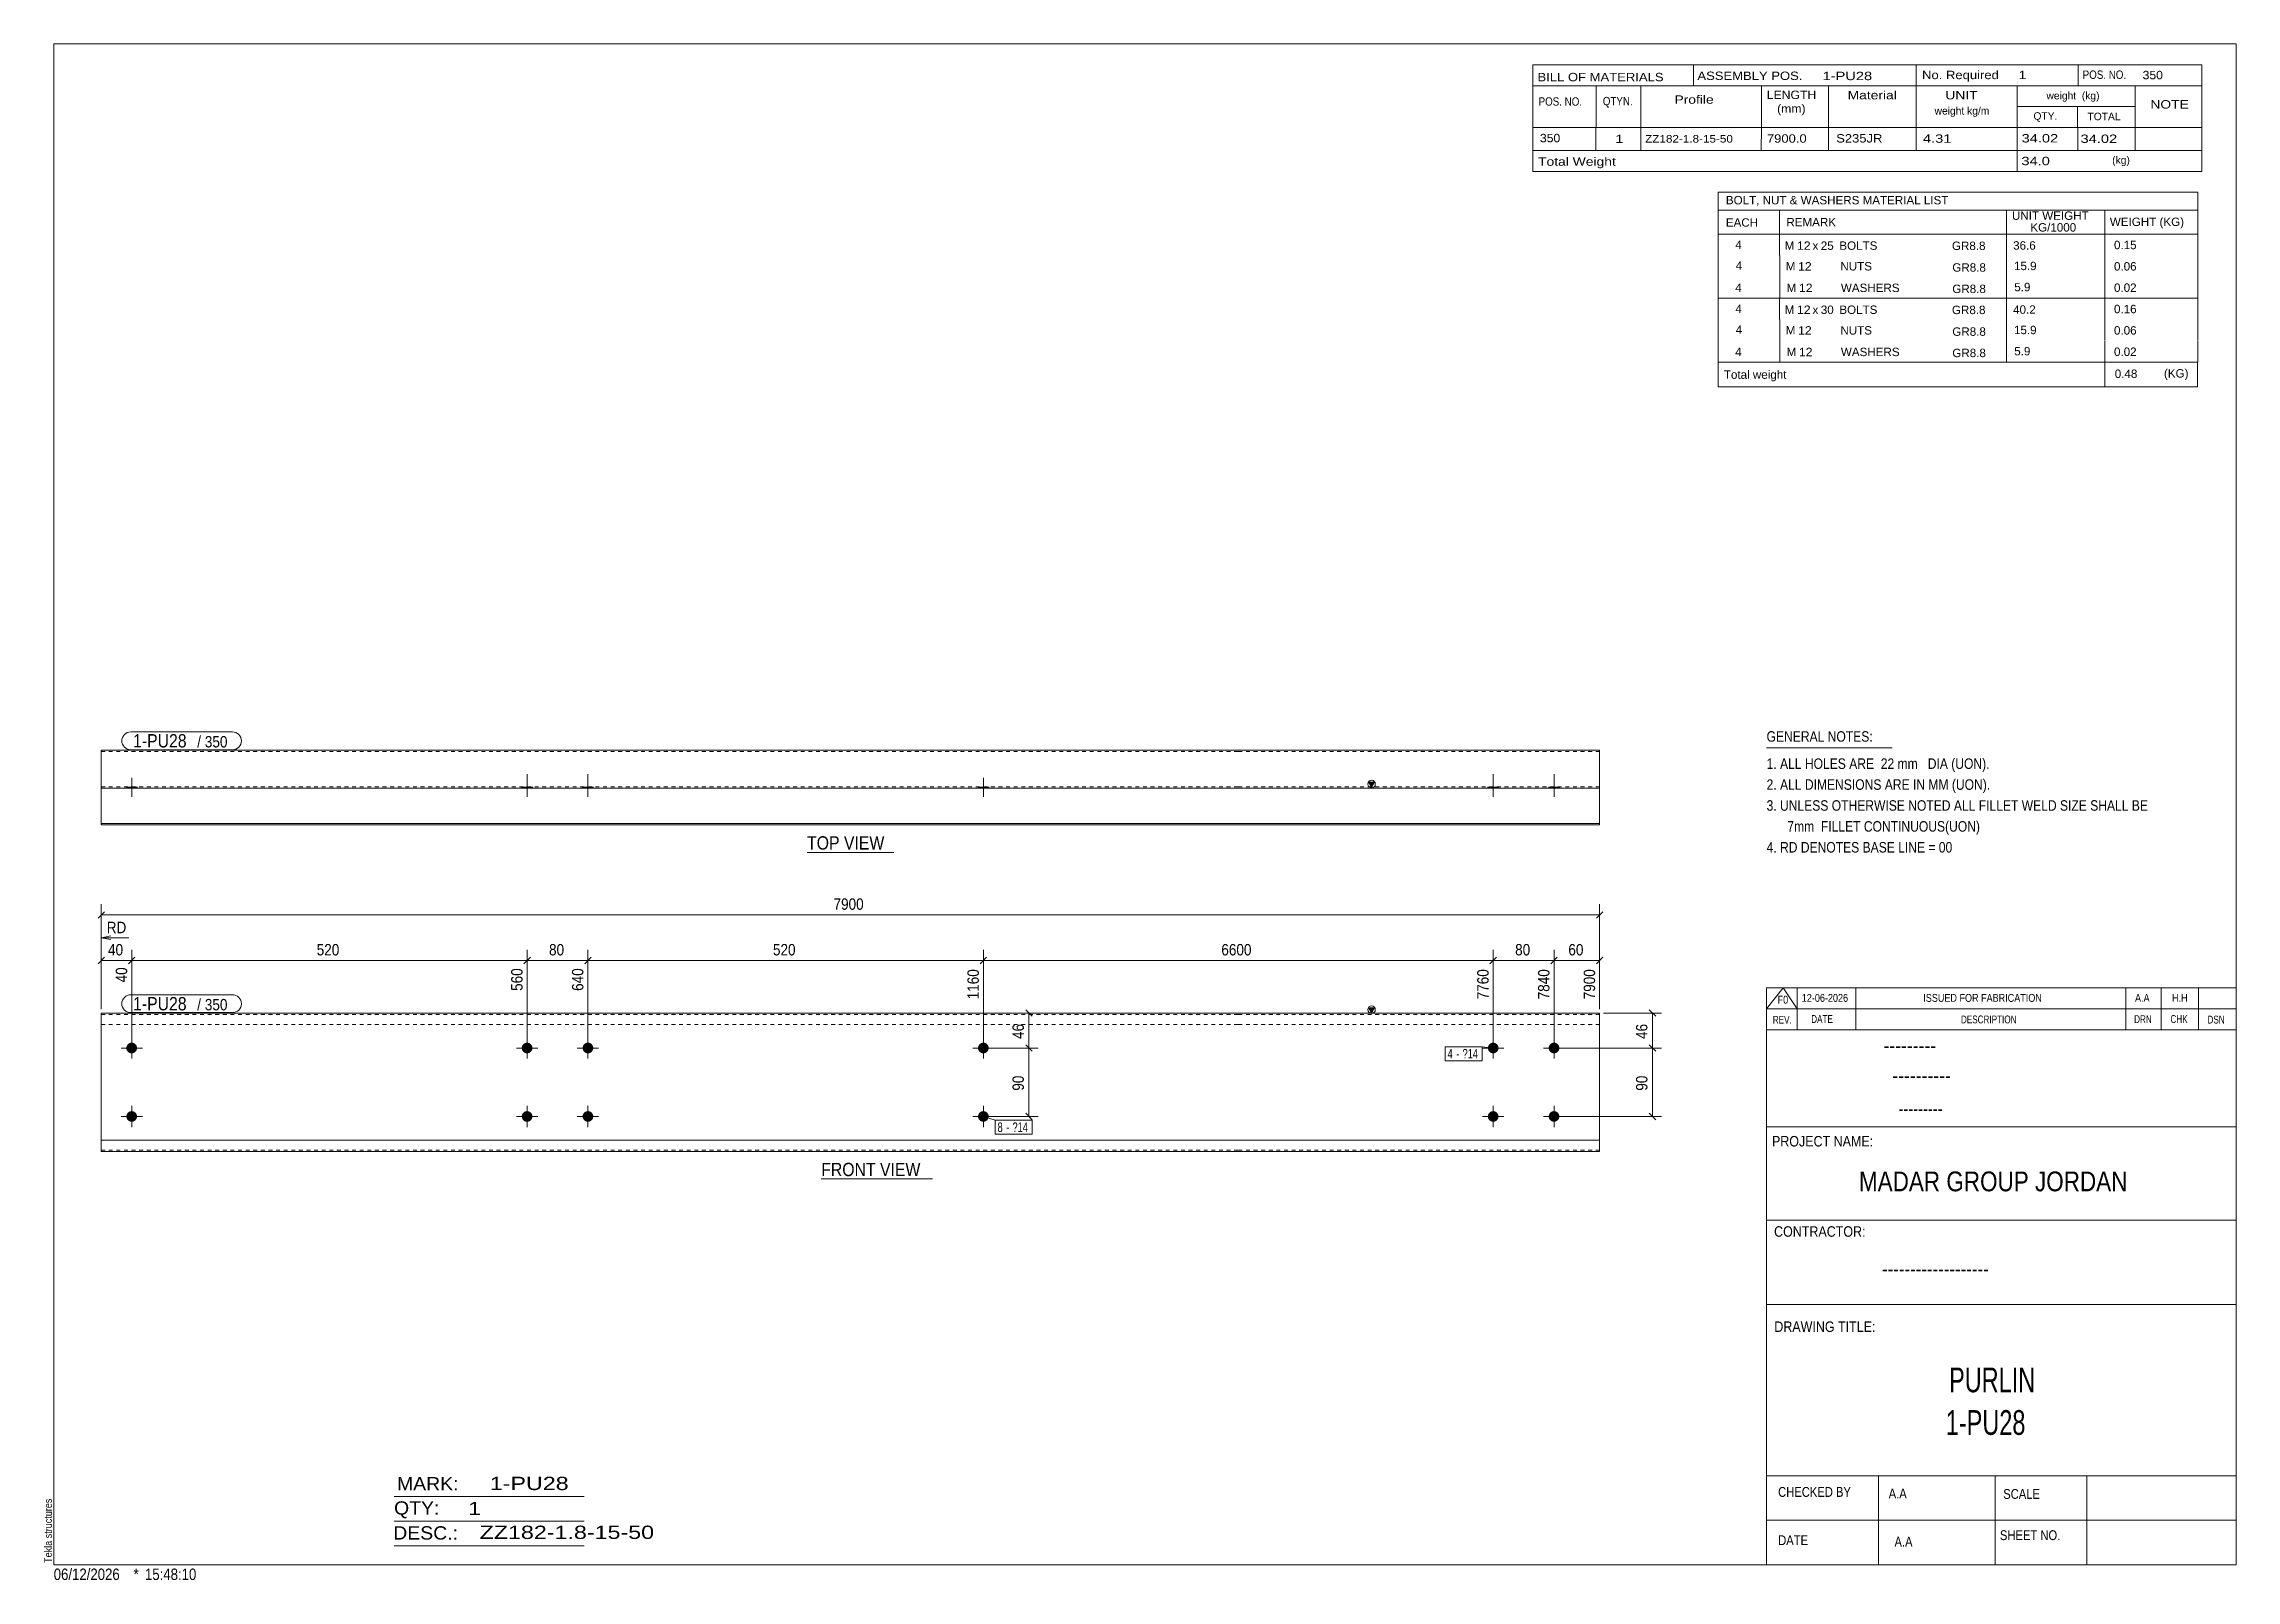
# Model space of a CAD drawing. Header units: millimetres. Extents: x 2 to 579, y 1 to 405.
import ezdxf

# ---------------------------------------------------------------- set-up
doc = ezdxf.new("R2010")
doc.units = ezdxf.units.MM
doc.linetypes.add('XKITLINE00', pattern=[0])
doc.linetypes.add('XKITLINE01', pattern=[4, 1, -1, 1, -1])
for name, color, linetype, lineweight in [('Bolt', 3, 'Continuous', 0), ('BoltMark', 7, 'Continuous', 0), ('Dimensions', 7, 'Continuous', 0), ('DrawingSheet', 5, 'Continuous', 0), ('OtherObjectType', 7, 'Continuous', 0), ('Part', 2, 'Continuous', 0), ('PartMark', 7, 'Continuous', 0)]:
    doc.layers.add(name, color=color, linetype=linetype, lineweight=lineweight)
doc.styles.add('@ARIAL_UNICODE_MS_BOLD', font='ARIAL.TTF')
doc.styles.add('ARIAL', font='ARIAL.TTF')
doc.styles.add('ARIAL_NARROW', font='ARIALN.TTF')
doc.styles.add('COMIC_SANS_MS_BOLD', font='COMICBD.TTF')
doc.styles.add('SWIS721_EX_BT', font='ARIAL.TTF')
doc.styles.add('SWISSE', font='ARIAL.TTF')

# ---------------------------------------------------------------- blocks, each defined once
blk = doc.blocks.new('*A1')
at = {"layer": 'Bolt'}
for points in [[(384.99, 140.88), (384.99, 140.84), (384.98, 140.81), (384.98, 140.77), (384.98, 140.74), (384.97, 140.7), (384.97, 140.67), (384.96, 140.64), (384.95, 140.6), (384.95, 140.57), (384.94, 140.54), (384.93, 140.5), (384.92, 140.47), (384.91, 140.44), (384.89, 140.41), (384.88, 140.37), (384.87, 140.34), (384.85, 140.31), (384.84, 140.28), (384.82, 140.25), (384.81, 140.22), (384.79, 140.19), (384.77, 140.16), (384.75, 140.13), (384.73, 140.1), (384.71, 140.08), (384.69, 140.05), (384.67, 140.02), (384.65, 140), (384.63, 139.97), (384.6, 139.94), (384.58, 139.92), (384.55, 139.9), (384.53, 139.87), (384.5, 139.85), (384.48, 139.83), (384.45, 139.81), (384.42, 139.79), (384.39, 139.77), (384.37, 139.75), (384.34, 139.73), (384.31, 139.71), (384.28, 139.69), (384.25, 139.68), (384.22, 139.66), (384.19, 139.64), (384.16, 139.63), (384.12, 139.62), (384.09, 139.6), (384.06, 139.59), (384.03, 139.58), (383.99, 139.57), (383.96, 139.56), (383.93, 139.55), (383.89, 139.54), (383.86, 139.54), (383.83, 139.53), (383.79, 139.53), (383.76, 139.52), (383.73, 139.52), (383.69, 139.51), (383.66, 139.51), (383.62, 139.51), (383.59, 139.51), (383.55, 139.51), (383.52, 139.51), (383.48, 139.51), (383.45, 139.52), (383.42, 139.52), (383.38, 139.53), (383.35, 139.53), (383.31, 139.54), (383.28, 139.54), (383.25, 139.55), (383.21, 139.56), (383.18, 139.57), (383.15, 139.58), (383.12, 139.59), (383.08, 139.6), (383.05, 139.62), (383.02, 139.63), (382.99, 139.64), (382.96, 139.66), (382.93, 139.68), (382.9, 139.69), (382.87, 139.71), (382.84, 139.73), (382.81, 139.75), (382.78, 139.77), (382.75, 139.79), (382.73, 139.81), (382.7, 139.83), (382.67, 139.85), (382.65, 139.87), (382.62, 139.9), (382.6, 139.92), (382.57, 139.94), (382.55, 139.97), (382.53, 140), (382.51, 140.02), (382.48, 140.05), (382.46, 140.08), (382.44, 140.1), (382.42, 140.13), (382.41, 140.16), (382.39, 140.19), (382.37, 140.22), (382.35, 140.25), (382.34, 140.28), (382.32, 140.31), (382.31, 140.34), (382.29, 140.37), (382.28, 140.41), (382.27, 140.44), (382.26, 140.47), (382.25, 140.5), (382.24, 140.54), (382.23, 140.57), (382.22, 140.6), (382.21, 140.64), (382.21, 140.67), (382.2, 140.7), (382.2, 140.74), (382.19, 140.77), (382.19, 140.81), (382.19, 140.84), (382.19, 140.88), (382.19, 140.91), (382.19, 140.94), (382.19, 140.98), (382.19, 141.01), (382.19, 141.05), (382.2, 141.08), (382.2, 141.12), (382.21, 141.15), (382.21, 141.18), (382.22, 141.22), (382.23, 141.25), (382.24, 141.28), (382.25, 141.32), (382.26, 141.35), (382.27, 141.38), (382.28, 141.41), (382.29, 141.45), (382.31, 141.48), (382.32, 141.51), (382.34, 141.54), (382.35, 141.57), (382.37, 141.6), (382.39, 141.63), (382.41, 141.66), (382.42, 141.69), (382.44, 141.72), (382.46, 141.74), (382.48, 141.77), (382.51, 141.8), (382.53, 141.82), (382.55, 141.85), (382.57, 141.88), (382.6, 141.9), (382.62, 141.92), (382.65, 141.95), (382.67, 141.97), (382.7, 141.99), (382.73, 142.01), (382.75, 142.03), (382.78, 142.05), (382.81, 142.07), (382.84, 142.09), (382.87, 142.11), (382.9, 142.13), (382.93, 142.14), (382.96, 142.16), (382.99, 142.18), (383.02, 142.19), (383.05, 142.2), (383.08, 142.22), (383.12, 142.23), (383.15, 142.24), (383.18, 142.25), (383.21, 142.26), (383.25, 142.27), (383.28, 142.28), (383.31, 142.28), (383.35, 142.29), (383.38, 142.29), (383.42, 142.3), (383.45, 142.3), (383.48, 142.31), (383.52, 142.31), (383.55, 142.31), (383.59, 142.31), (383.62, 142.31), (383.66, 142.31), (383.69, 142.31), (383.73, 142.3), (383.76, 142.3), (383.79, 142.29), (383.83, 142.29), (383.86, 142.28), (383.89, 142.28), (383.93, 142.27), (383.96, 142.26), (383.99, 142.25), (384.03, 142.24), (384.06, 142.23), (384.09, 142.22), (384.12, 142.2), (384.16, 142.19), (384.19, 142.18), (384.22, 142.16), (384.25, 142.14), (384.28, 142.13), (384.31, 142.11), (384.34, 142.09), (384.37, 142.07), (384.39, 142.05), (384.42, 142.03), (384.45, 142.01), (384.48, 141.99), (384.5, 141.97), (384.53, 141.95), (384.55, 141.92), (384.58, 141.9), (384.6, 141.88), (384.63, 141.85), (384.65, 141.82), (384.67, 141.8), (384.69, 141.77), (384.71, 141.74), (384.73, 141.72), (384.75, 141.69), (384.77, 141.66), (384.79, 141.63), (384.81, 141.6), (384.82, 141.57), (384.84, 141.54), (384.85, 141.51), (384.87, 141.48), (384.88, 141.45), (384.89, 141.41), (384.91, 141.38), (384.92, 141.35), (384.93, 141.32), (384.94, 141.28), (384.95, 141.25), (384.95, 141.22), (384.96, 141.18), (384.97, 141.15), (384.97, 141.12), (384.98, 141.08), (384.98, 141.05), (384.98, 141.01), (384.99, 140.98), (384.99, 140.94), (384.99, 140.91)], [(400.99, 140.88), (400.99, 140.84), (400.98, 140.81), (400.98, 140.77), (400.98, 140.74), (400.97, 140.7), (400.97, 140.67), (400.96, 140.64), (400.95, 140.6), (400.95, 140.57), (400.94, 140.54), (400.93, 140.5), (400.92, 140.47), (400.91, 140.44), (400.89, 140.41), (400.88, 140.37), (400.87, 140.34), (400.85, 140.31), (400.84, 140.28), (400.82, 140.25), (400.81, 140.22), (400.79, 140.19), (400.77, 140.16), (400.75, 140.13), (400.73, 140.1), (400.71, 140.08), (400.69, 140.05), (400.67, 140.02), (400.65, 140), (400.63, 139.97), (400.6, 139.94), (400.58, 139.92), (400.55, 139.9), (400.53, 139.87), (400.5, 139.85), (400.48, 139.83), (400.45, 139.81), (400.42, 139.79), (400.39, 139.77), (400.37, 139.75), (400.34, 139.73), (400.31, 139.71), (400.28, 139.69), (400.25, 139.68), (400.22, 139.66), (400.19, 139.64), (400.16, 139.63), (400.12, 139.62), (400.09, 139.6), (400.06, 139.59), (400.03, 139.58), (399.99, 139.57), (399.96, 139.56), (399.93, 139.55), (399.89, 139.54), (399.86, 139.54), (399.83, 139.53), (399.79, 139.53), (399.76, 139.52), (399.73, 139.52), (399.69, 139.51), (399.66, 139.51), (399.62, 139.51), (399.59, 139.51), (399.55, 139.51), (399.52, 139.51), (399.48, 139.51), (399.45, 139.52), (399.42, 139.52), (399.38, 139.53), (399.35, 139.53), (399.31, 139.54), (399.28, 139.54), (399.25, 139.55), (399.21, 139.56), (399.18, 139.57), (399.15, 139.58), (399.12, 139.59), (399.08, 139.6), (399.05, 139.62), (399.02, 139.63), (398.99, 139.64), (398.96, 139.66), (398.93, 139.68), (398.9, 139.69), (398.87, 139.71), (398.84, 139.73), (398.81, 139.75), (398.78, 139.77), (398.75, 139.79), (398.73, 139.81), (398.7, 139.83), (398.67, 139.85), (398.65, 139.87), (398.62, 139.9), (398.6, 139.92), (398.57, 139.94), (398.55, 139.97), (398.53, 140), (398.51, 140.02), (398.48, 140.05), (398.46, 140.08), (398.44, 140.1), (398.42, 140.13), (398.41, 140.16), (398.39, 140.19), (398.37, 140.22), (398.35, 140.25), (398.34, 140.28), (398.32, 140.31), (398.31, 140.34), (398.29, 140.37), (398.28, 140.41), (398.27, 140.44), (398.26, 140.47), (398.25, 140.5), (398.24, 140.54), (398.23, 140.57), (398.22, 140.6), (398.21, 140.64), (398.21, 140.67), (398.2, 140.7), (398.2, 140.74), (398.19, 140.77), (398.19, 140.81), (398.19, 140.84), (398.19, 140.88), (398.19, 140.91), (398.19, 140.94), (398.19, 140.98), (398.19, 141.01), (398.19, 141.05), (398.2, 141.08), (398.2, 141.12), (398.21, 141.15), (398.21, 141.18), (398.22, 141.22), (398.23, 141.25), (398.24, 141.28), (398.25, 141.32), (398.26, 141.35), (398.27, 141.38), (398.28, 141.41), (398.29, 141.45), (398.31, 141.48), (398.32, 141.51), (398.34, 141.54), (398.35, 141.57), (398.37, 141.6), (398.39, 141.63), (398.41, 141.66), (398.42, 141.69), (398.44, 141.72), (398.46, 141.74), (398.48, 141.77), (398.51, 141.8), (398.53, 141.82), (398.55, 141.85), (398.57, 141.88), (398.6, 141.9), (398.62, 141.92), (398.65, 141.95), (398.67, 141.97), (398.7, 141.99), (398.73, 142.01), (398.75, 142.03), (398.78, 142.05), (398.81, 142.07), (398.84, 142.09), (398.87, 142.11), (398.9, 142.13), (398.93, 142.14), (398.96, 142.16), (398.99, 142.18), (399.02, 142.19), (399.05, 142.2), (399.08, 142.22), (399.12, 142.23), (399.15, 142.24), (399.18, 142.25), (399.21, 142.26), (399.25, 142.27), (399.28, 142.28), (399.31, 142.28), (399.35, 142.29), (399.38, 142.29), (399.42, 142.3), (399.45, 142.3), (399.48, 142.31), (399.52, 142.31), (399.55, 142.31), (399.59, 142.31), (399.62, 142.31), (399.66, 142.31), (399.69, 142.31), (399.73, 142.3), (399.76, 142.3), (399.79, 142.29), (399.83, 142.29), (399.86, 142.28), (399.89, 142.28), (399.93, 142.27), (399.96, 142.26), (399.99, 142.25), (400.03, 142.24), (400.06, 142.23), (400.09, 142.22), (400.12, 142.2), (400.16, 142.19), (400.19, 142.18), (400.22, 142.16), (400.25, 142.14), (400.28, 142.13), (400.31, 142.11), (400.34, 142.09), (400.37, 142.07), (400.39, 142.05), (400.42, 142.03), (400.45, 142.01), (400.48, 141.99), (400.5, 141.97), (400.53, 141.95), (400.55, 141.92), (400.58, 141.9), (400.6, 141.88), (400.63, 141.85), (400.65, 141.82), (400.67, 141.8), (400.69, 141.77), (400.71, 141.74), (400.73, 141.72), (400.75, 141.69), (400.77, 141.66), (400.79, 141.63), (400.81, 141.6), (400.82, 141.57), (400.84, 141.54), (400.85, 141.51), (400.87, 141.48), (400.88, 141.45), (400.89, 141.41), (400.91, 141.38), (400.92, 141.35), (400.93, 141.32), (400.94, 141.28), (400.95, 141.25), (400.95, 141.22), (400.96, 141.18), (400.97, 141.15), (400.97, 141.12), (400.98, 141.08), (400.98, 141.05), (400.98, 141.01), (400.99, 140.98), (400.99, 140.94), (400.99, 140.91)], [(384.99, 122.88), (384.99, 122.84), (384.98, 122.81), (384.98, 122.77), (384.98, 122.74), (384.97, 122.7), (384.97, 122.67), (384.96, 122.64), (384.95, 122.6), (384.95, 122.57), (384.94, 122.54), (384.93, 122.5), (384.92, 122.47), (384.91, 122.44), (384.89, 122.41), (384.88, 122.37), (384.87, 122.34), (384.85, 122.31), (384.84, 122.28), (384.82, 122.25), (384.81, 122.22), (384.79, 122.19), (384.77, 122.16), (384.75, 122.13), (384.73, 122.1), (384.71, 122.08), (384.69, 122.05), (384.67, 122.02), (384.65, 122), (384.63, 121.97), (384.6, 121.94), (384.58, 121.92), (384.55, 121.9), (384.53, 121.87), (384.5, 121.85), (384.48, 121.83), (384.45, 121.81), (384.42, 121.79), (384.39, 121.77), (384.37, 121.75), (384.34, 121.73), (384.31, 121.71), (384.28, 121.69), (384.25, 121.68), (384.22, 121.66), (384.19, 121.64), (384.16, 121.63), (384.12, 121.62), (384.09, 121.6), (384.06, 121.59), (384.03, 121.58), (383.99, 121.57), (383.96, 121.56), (383.93, 121.55), (383.89, 121.54), (383.86, 121.54), (383.83, 121.53), (383.79, 121.53), (383.76, 121.52), (383.73, 121.52), (383.69, 121.51), (383.66, 121.51), (383.62, 121.51), (383.59, 121.51), (383.55, 121.51), (383.52, 121.51), (383.48, 121.51), (383.45, 121.52), (383.42, 121.52), (383.38, 121.53), (383.35, 121.53), (383.31, 121.54), (383.28, 121.54), (383.25, 121.55), (383.21, 121.56), (383.18, 121.57), (383.15, 121.58), (383.12, 121.59), (383.08, 121.6), (383.05, 121.62), (383.02, 121.63), (382.99, 121.64), (382.96, 121.66), (382.93, 121.68), (382.9, 121.69), (382.87, 121.71), (382.84, 121.73), (382.81, 121.75), (382.78, 121.77), (382.75, 121.79), (382.73, 121.81), (382.7, 121.83), (382.67, 121.85), (382.65, 121.87), (382.62, 121.9), (382.6, 121.92), (382.57, 121.94), (382.55, 121.97), (382.53, 122), (382.51, 122.02), (382.48, 122.05), (382.46, 122.08), (382.44, 122.1), (382.42, 122.13), (382.41, 122.16), (382.39, 122.19), (382.37, 122.22), (382.35, 122.25), (382.34, 122.28), (382.32, 122.31), (382.31, 122.34), (382.29, 122.37), (382.28, 122.41), (382.27, 122.44), (382.26, 122.47), (382.25, 122.5), (382.24, 122.54), (382.23, 122.57), (382.22, 122.6), (382.21, 122.64), (382.21, 122.67), (382.2, 122.7), (382.2, 122.74), (382.19, 122.77), (382.19, 122.81), (382.19, 122.84), (382.19, 122.88), (382.19, 122.91), (382.19, 122.94), (382.19, 122.98), (382.19, 123.01), (382.19, 123.05), (382.2, 123.08), (382.2, 123.12), (382.21, 123.15), (382.21, 123.18), (382.22, 123.22), (382.23, 123.25), (382.24, 123.28), (382.25, 123.32), (382.26, 123.35), (382.27, 123.38), (382.28, 123.41), (382.29, 123.45), (382.31, 123.48), (382.32, 123.51), (382.34, 123.54), (382.35, 123.57), (382.37, 123.6), (382.39, 123.63), (382.41, 123.66), (382.42, 123.69), (382.44, 123.72), (382.46, 123.74), (382.48, 123.77), (382.51, 123.8), (382.53, 123.82), (382.55, 123.85), (382.57, 123.88), (382.6, 123.9), (382.62, 123.92), (382.65, 123.95), (382.67, 123.97), (382.7, 123.99), (382.73, 124.01), (382.75, 124.03), (382.78, 124.05), (382.81, 124.07), (382.84, 124.09), (382.87, 124.11), (382.9, 124.13), (382.93, 124.14), (382.96, 124.16), (382.99, 124.18), (383.02, 124.19), (383.05, 124.2), (383.08, 124.22), (383.12, 124.23), (383.15, 124.24), (383.18, 124.25), (383.21, 124.26), (383.25, 124.27), (383.28, 124.28), (383.31, 124.28), (383.35, 124.29), (383.38, 124.29), (383.42, 124.3), (383.45, 124.3), (383.48, 124.31), (383.52, 124.31), (383.55, 124.31), (383.59, 124.31), (383.62, 124.31), (383.66, 124.31), (383.69, 124.31), (383.73, 124.3), (383.76, 124.3), (383.79, 124.29), (383.83, 124.29), (383.86, 124.28), (383.89, 124.28), (383.93, 124.27), (383.96, 124.26), (383.99, 124.25), (384.03, 124.24), (384.06, 124.23), (384.09, 124.22), (384.12, 124.2), (384.16, 124.19), (384.19, 124.18), (384.22, 124.16), (384.25, 124.14), (384.28, 124.13), (384.31, 124.11), (384.34, 124.09), (384.37, 124.07), (384.39, 124.05), (384.42, 124.03), (384.45, 124.01), (384.48, 123.99), (384.5, 123.97), (384.53, 123.95), (384.55, 123.92), (384.58, 123.9), (384.6, 123.88), (384.63, 123.85), (384.65, 123.82), (384.67, 123.8), (384.69, 123.77), (384.71, 123.74), (384.73, 123.72), (384.75, 123.69), (384.77, 123.66), (384.79, 123.63), (384.81, 123.6), (384.82, 123.57), (384.84, 123.54), (384.85, 123.51), (384.87, 123.48), (384.88, 123.45), (384.89, 123.41), (384.91, 123.38), (384.92, 123.35), (384.93, 123.32), (384.94, 123.28), (384.95, 123.25), (384.95, 123.22), (384.96, 123.18), (384.97, 123.15), (384.97, 123.12), (384.98, 123.08), (384.98, 123.05), (384.98, 123.01), (384.99, 122.98), (384.99, 122.94), (384.99, 122.91)], [(400.99, 122.88), (400.99, 122.84), (400.98, 122.81), (400.98, 122.77), (400.98, 122.74), (400.97, 122.7), (400.97, 122.67), (400.96, 122.64), (400.95, 122.6), (400.95, 122.57), (400.94, 122.54), (400.93, 122.5), (400.92, 122.47), (400.91, 122.44), (400.89, 122.41), (400.88, 122.37), (400.87, 122.34), (400.85, 122.31), (400.84, 122.28), (400.82, 122.25), (400.81, 122.22), (400.79, 122.19), (400.77, 122.16), (400.75, 122.13), (400.73, 122.1), (400.71, 122.08), (400.69, 122.05), (400.67, 122.02), (400.65, 122), (400.63, 121.97), (400.6, 121.94), (400.58, 121.92), (400.55, 121.9), (400.53, 121.87), (400.5, 121.85), (400.48, 121.83), (400.45, 121.81), (400.42, 121.79), (400.39, 121.77), (400.37, 121.75), (400.34, 121.73), (400.31, 121.71), (400.28, 121.69), (400.25, 121.68), (400.22, 121.66), (400.19, 121.64), (400.16, 121.63), (400.12, 121.62), (400.09, 121.6), (400.06, 121.59), (400.03, 121.58), (399.99, 121.57), (399.96, 121.56), (399.93, 121.55), (399.89, 121.54), (399.86, 121.54), (399.83, 121.53), (399.79, 121.53), (399.76, 121.52), (399.73, 121.52), (399.69, 121.51), (399.66, 121.51), (399.62, 121.51), (399.59, 121.51), (399.55, 121.51), (399.52, 121.51), (399.48, 121.51), (399.45, 121.52), (399.42, 121.52), (399.38, 121.53), (399.35, 121.53), (399.31, 121.54), (399.28, 121.54), (399.25, 121.55), (399.21, 121.56), (399.18, 121.57), (399.15, 121.58), (399.12, 121.59), (399.08, 121.6), (399.05, 121.62), (399.02, 121.63), (398.99, 121.64), (398.96, 121.66), (398.93, 121.68), (398.9, 121.69), (398.87, 121.71), (398.84, 121.73), (398.81, 121.75), (398.78, 121.77), (398.75, 121.79), (398.73, 121.81), (398.7, 121.83), (398.67, 121.85), (398.65, 121.87), (398.62, 121.9), (398.6, 121.92), (398.57, 121.94), (398.55, 121.97), (398.53, 122), (398.51, 122.02), (398.48, 122.05), (398.46, 122.08), (398.44, 122.1), (398.42, 122.13), (398.41, 122.16), (398.39, 122.19), (398.37, 122.22), (398.35, 122.25), (398.34, 122.28), (398.32, 122.31), (398.31, 122.34), (398.29, 122.37), (398.28, 122.41), (398.27, 122.44), (398.26, 122.47), (398.25, 122.5), (398.24, 122.54), (398.23, 122.57), (398.22, 122.6), (398.21, 122.64), (398.21, 122.67), (398.2, 122.7), (398.2, 122.74), (398.19, 122.77), (398.19, 122.81), (398.19, 122.84), (398.19, 122.88), (398.19, 122.91), (398.19, 122.94), (398.19, 122.98), (398.19, 123.01), (398.19, 123.05), (398.2, 123.08), (398.2, 123.12), (398.21, 123.15), (398.21, 123.18), (398.22, 123.22), (398.23, 123.25), (398.24, 123.28), (398.25, 123.32), (398.26, 123.35), (398.27, 123.38), (398.28, 123.41), (398.29, 123.45), (398.31, 123.48), (398.32, 123.51), (398.34, 123.54), (398.35, 123.57), (398.37, 123.6), (398.39, 123.63), (398.41, 123.66), (398.42, 123.69), (398.44, 123.72), (398.46, 123.74), (398.48, 123.77), (398.51, 123.8), (398.53, 123.82), (398.55, 123.85), (398.57, 123.88), (398.6, 123.9), (398.62, 123.92), (398.65, 123.95), (398.67, 123.97), (398.7, 123.99), (398.73, 124.01), (398.75, 124.03), (398.78, 124.05), (398.81, 124.07), (398.84, 124.09), (398.87, 124.11), (398.9, 124.13), (398.93, 124.14), (398.96, 124.16), (398.99, 124.18), (399.02, 124.19), (399.05, 124.2), (399.08, 124.22), (399.12, 124.23), (399.15, 124.24), (399.18, 124.25), (399.21, 124.26), (399.25, 124.27), (399.28, 124.28), (399.31, 124.28), (399.35, 124.29), (399.38, 124.29), (399.42, 124.3), (399.45, 124.3), (399.48, 124.31), (399.52, 124.31), (399.55, 124.31), (399.59, 124.31), (399.62, 124.31), (399.66, 124.31), (399.69, 124.31), (399.73, 124.3), (399.76, 124.3), (399.79, 124.29), (399.83, 124.29), (399.86, 124.28), (399.89, 124.28), (399.93, 124.27), (399.96, 124.26), (399.99, 124.25), (400.03, 124.24), (400.06, 124.23), (400.09, 124.22), (400.12, 124.2), (400.16, 124.19), (400.19, 124.18), (400.22, 124.16), (400.25, 124.14), (400.28, 124.13), (400.31, 124.11), (400.34, 124.09), (400.37, 124.07), (400.39, 124.05), (400.42, 124.03), (400.45, 124.01), (400.48, 123.99), (400.5, 123.97), (400.53, 123.95), (400.55, 123.92), (400.58, 123.9), (400.6, 123.88), (400.63, 123.85), (400.65, 123.82), (400.67, 123.8), (400.69, 123.77), (400.71, 123.74), (400.73, 123.72), (400.75, 123.69), (400.77, 123.66), (400.79, 123.63), (400.81, 123.6), (400.82, 123.57), (400.84, 123.54), (400.85, 123.51), (400.87, 123.48), (400.88, 123.45), (400.89, 123.41), (400.91, 123.38), (400.92, 123.35), (400.93, 123.32), (400.94, 123.28), (400.95, 123.25), (400.95, 123.22), (400.96, 123.18), (400.97, 123.15), (400.97, 123.12), (400.98, 123.08), (400.98, 123.05), (400.98, 123.01), (400.99, 122.98), (400.99, 122.94), (400.99, 122.91)]]:
    blk.add_hatch(color=3, dxfattribs=at).paths.add_polyline_path(points, flags=17)
at = {"layer": 'Bolt', "color": 3, "linetype": 'XKITLINE00', "lineweight": 0}
for p, q in [((386.39, 140.91), (380.79, 140.91)), ((383.59, 143.71), (383.59, 138.11)), ((402.39, 140.91), (396.79, 140.91)), ((399.59, 143.71), (399.59, 138.11)), ((386.39, 122.91), (380.79, 122.91)), ((383.59, 125.71), (383.59, 120.11)), ((402.39, 122.91), (396.79, 122.91)), ((399.59, 125.71), (399.59, 120.11))]:
    blk.add_line(p, q, dxfattribs=at)
blk = doc.blocks.new('*A2')
at = {"layer": 'Bolt'}
for points in [[(130.9, 140.88), (130.9, 140.84), (130.9, 140.81), (130.89, 140.77), (130.89, 140.74), (130.88, 140.7), (130.88, 140.67), (130.87, 140.64), (130.87, 140.6), (130.86, 140.57), (130.85, 140.54), (130.84, 140.5), (130.83, 140.47), (130.82, 140.44), (130.81, 140.41), (130.79, 140.37), (130.78, 140.34), (130.77, 140.31), (130.75, 140.28), (130.73, 140.25), (130.72, 140.22), (130.7, 140.19), (130.68, 140.16), (130.66, 140.13), (130.64, 140.1), (130.62, 140.08), (130.6, 140.05), (130.58, 140.02), (130.56, 140), (130.54, 139.97), (130.51, 139.94), (130.49, 139.92), (130.47, 139.9), (130.44, 139.87), (130.41, 139.85), (130.39, 139.83), (130.36, 139.81), (130.33, 139.79), (130.31, 139.77), (130.28, 139.75), (130.25, 139.73), (130.22, 139.71), (130.19, 139.69), (130.16, 139.68), (130.13, 139.66), (130.1, 139.64), (130.07, 139.63), (130.04, 139.62), (130, 139.6), (129.97, 139.59), (129.94, 139.58), (129.91, 139.57), (129.87, 139.56), (129.84, 139.55), (129.81, 139.54), (129.77, 139.54), (129.74, 139.53), (129.71, 139.53), (129.67, 139.52), (129.64, 139.52), (129.6, 139.51), (129.57, 139.51), (129.53, 139.51), (129.5, 139.51), (129.47, 139.51), (129.43, 139.51), (129.4, 139.51), (129.36, 139.52), (129.33, 139.52), (129.29, 139.53), (129.26, 139.53), (129.23, 139.54), (129.19, 139.54), (129.16, 139.55), (129.13, 139.56), (129.09, 139.57), (129.06, 139.58), (129.03, 139.59), (129, 139.6), (128.96, 139.62), (128.93, 139.63), (128.9, 139.64), (128.87, 139.66), (128.84, 139.68), (128.81, 139.69), (128.78, 139.71), (128.75, 139.73), (128.72, 139.75), (128.69, 139.77), (128.67, 139.79), (128.64, 139.81), (128.61, 139.83), (128.59, 139.85), (128.56, 139.87), (128.53, 139.9), (128.51, 139.92), (128.49, 139.94), (128.46, 139.97), (128.44, 140), (128.42, 140.02), (128.4, 140.05), (128.38, 140.08), (128.36, 140.1), (128.34, 140.13), (128.32, 140.16), (128.3, 140.19), (128.28, 140.22), (128.27, 140.25), (128.25, 140.28), (128.23, 140.31), (128.22, 140.34), (128.21, 140.37), (128.19, 140.41), (128.18, 140.44), (128.17, 140.47), (128.16, 140.5), (128.15, 140.54), (128.14, 140.57), (128.13, 140.6), (128.13, 140.64), (128.12, 140.67), (128.12, 140.7), (128.11, 140.74), (128.11, 140.77), (128.1, 140.81), (128.1, 140.84), (128.1, 140.88), (128.1, 140.91), (128.1, 140.94), (128.1, 140.98), (128.1, 141.01), (128.11, 141.05), (128.11, 141.08), (128.12, 141.12), (128.12, 141.15), (128.13, 141.18), (128.13, 141.22), (128.14, 141.25), (128.15, 141.28), (128.16, 141.32), (128.17, 141.35), (128.18, 141.38), (128.19, 141.41), (128.21, 141.45), (128.22, 141.48), (128.23, 141.51), (128.25, 141.54), (128.27, 141.57), (128.28, 141.6), (128.3, 141.63), (128.32, 141.66), (128.34, 141.69), (128.36, 141.72), (128.38, 141.74), (128.4, 141.77), (128.42, 141.8), (128.44, 141.82), (128.46, 141.85), (128.49, 141.88), (128.51, 141.9), (128.53, 141.92), (128.56, 141.95), (128.59, 141.97), (128.61, 141.99), (128.64, 142.01), (128.67, 142.03), (128.69, 142.05), (128.72, 142.07), (128.75, 142.09), (128.78, 142.11), (128.81, 142.13), (128.84, 142.14), (128.87, 142.16), (128.9, 142.18), (128.93, 142.19), (128.96, 142.2), (129, 142.22), (129.03, 142.23), (129.06, 142.24), (129.09, 142.25), (129.13, 142.26), (129.16, 142.27), (129.19, 142.28), (129.23, 142.28), (129.26, 142.29), (129.29, 142.29), (129.33, 142.3), (129.36, 142.3), (129.4, 142.31), (129.43, 142.31), (129.47, 142.31), (129.5, 142.31), (129.53, 142.31), (129.57, 142.31), (129.6, 142.31), (129.64, 142.3), (129.67, 142.3), (129.71, 142.29), (129.74, 142.29), (129.77, 142.28), (129.81, 142.28), (129.84, 142.27), (129.87, 142.26), (129.91, 142.25), (129.94, 142.24), (129.97, 142.23), (130, 142.22), (130.04, 142.2), (130.07, 142.19), (130.1, 142.18), (130.13, 142.16), (130.16, 142.14), (130.19, 142.13), (130.22, 142.11), (130.25, 142.09), (130.28, 142.07), (130.31, 142.05), (130.33, 142.03), (130.36, 142.01), (130.39, 141.99), (130.41, 141.97), (130.44, 141.95), (130.47, 141.92), (130.49, 141.9), (130.51, 141.88), (130.54, 141.85), (130.56, 141.82), (130.58, 141.8), (130.6, 141.77), (130.62, 141.74), (130.64, 141.72), (130.66, 141.69), (130.68, 141.66), (130.7, 141.63), (130.72, 141.6), (130.73, 141.57), (130.75, 141.54), (130.77, 141.51), (130.78, 141.48), (130.79, 141.45), (130.81, 141.41), (130.82, 141.38), (130.83, 141.35), (130.84, 141.32), (130.85, 141.28), (130.86, 141.25), (130.87, 141.22), (130.87, 141.18), (130.88, 141.15), (130.88, 141.12), (130.89, 141.08), (130.89, 141.05), (130.9, 141.01), (130.9, 140.98), (130.9, 140.94), (130.9, 140.91)], [(146.9, 140.88), (146.9, 140.84), (146.9, 140.81), (146.89, 140.77), (146.89, 140.74), (146.88, 140.7), (146.88, 140.67), (146.87, 140.64), (146.87, 140.6), (146.86, 140.57), (146.85, 140.54), (146.84, 140.5), (146.83, 140.47), (146.82, 140.44), (146.81, 140.41), (146.79, 140.37), (146.78, 140.34), (146.77, 140.31), (146.75, 140.28), (146.73, 140.25), (146.72, 140.22), (146.7, 140.19), (146.68, 140.16), (146.66, 140.13), (146.64, 140.1), (146.62, 140.08), (146.6, 140.05), (146.58, 140.02), (146.56, 140), (146.54, 139.97), (146.51, 139.94), (146.49, 139.92), (146.47, 139.9), (146.44, 139.87), (146.41, 139.85), (146.39, 139.83), (146.36, 139.81), (146.33, 139.79), (146.31, 139.77), (146.28, 139.75), (146.25, 139.73), (146.22, 139.71), (146.19, 139.69), (146.16, 139.68), (146.13, 139.66), (146.1, 139.64), (146.07, 139.63), (146.04, 139.62), (146, 139.6), (145.97, 139.59), (145.94, 139.58), (145.91, 139.57), (145.87, 139.56), (145.84, 139.55), (145.81, 139.54), (145.77, 139.54), (145.74, 139.53), (145.71, 139.53), (145.67, 139.52), (145.64, 139.52), (145.6, 139.51), (145.57, 139.51), (145.53, 139.51), (145.5, 139.51), (145.47, 139.51), (145.43, 139.51), (145.4, 139.51), (145.36, 139.52), (145.33, 139.52), (145.29, 139.53), (145.26, 139.53), (145.23, 139.54), (145.19, 139.54), (145.16, 139.55), (145.13, 139.56), (145.09, 139.57), (145.06, 139.58), (145.03, 139.59), (145, 139.6), (144.96, 139.62), (144.93, 139.63), (144.9, 139.64), (144.87, 139.66), (144.84, 139.68), (144.81, 139.69), (144.78, 139.71), (144.75, 139.73), (144.72, 139.75), (144.69, 139.77), (144.67, 139.79), (144.64, 139.81), (144.61, 139.83), (144.59, 139.85), (144.56, 139.87), (144.53, 139.9), (144.51, 139.92), (144.49, 139.94), (144.46, 139.97), (144.44, 140), (144.42, 140.02), (144.4, 140.05), (144.38, 140.08), (144.36, 140.1), (144.34, 140.13), (144.32, 140.16), (144.3, 140.19), (144.28, 140.22), (144.27, 140.25), (144.25, 140.28), (144.23, 140.31), (144.22, 140.34), (144.21, 140.37), (144.19, 140.41), (144.18, 140.44), (144.17, 140.47), (144.16, 140.5), (144.15, 140.54), (144.14, 140.57), (144.13, 140.6), (144.13, 140.64), (144.12, 140.67), (144.12, 140.7), (144.11, 140.74), (144.11, 140.77), (144.1, 140.81), (144.1, 140.84), (144.1, 140.88), (144.1, 140.91), (144.1, 140.94), (144.1, 140.98), (144.1, 141.01), (144.11, 141.05), (144.11, 141.08), (144.12, 141.12), (144.12, 141.15), (144.13, 141.18), (144.13, 141.22), (144.14, 141.25), (144.15, 141.28), (144.16, 141.32), (144.17, 141.35), (144.18, 141.38), (144.19, 141.41), (144.21, 141.45), (144.22, 141.48), (144.23, 141.51), (144.25, 141.54), (144.27, 141.57), (144.28, 141.6), (144.3, 141.63), (144.32, 141.66), (144.34, 141.69), (144.36, 141.72), (144.38, 141.74), (144.4, 141.77), (144.42, 141.8), (144.44, 141.82), (144.46, 141.85), (144.49, 141.88), (144.51, 141.9), (144.53, 141.92), (144.56, 141.95), (144.59, 141.97), (144.61, 141.99), (144.64, 142.01), (144.67, 142.03), (144.69, 142.05), (144.72, 142.07), (144.75, 142.09), (144.78, 142.11), (144.81, 142.13), (144.84, 142.14), (144.87, 142.16), (144.9, 142.18), (144.93, 142.19), (144.96, 142.2), (145, 142.22), (145.03, 142.23), (145.06, 142.24), (145.09, 142.25), (145.13, 142.26), (145.16, 142.27), (145.19, 142.28), (145.23, 142.28), (145.26, 142.29), (145.29, 142.29), (145.33, 142.3), (145.36, 142.3), (145.4, 142.31), (145.43, 142.31), (145.47, 142.31), (145.5, 142.31), (145.53, 142.31), (145.57, 142.31), (145.6, 142.31), (145.64, 142.3), (145.67, 142.3), (145.71, 142.29), (145.74, 142.29), (145.77, 142.28), (145.81, 142.28), (145.84, 142.27), (145.87, 142.26), (145.91, 142.25), (145.94, 142.24), (145.97, 142.23), (146, 142.22), (146.04, 142.2), (146.07, 142.19), (146.1, 142.18), (146.13, 142.16), (146.16, 142.14), (146.19, 142.13), (146.22, 142.11), (146.25, 142.09), (146.28, 142.07), (146.31, 142.05), (146.33, 142.03), (146.36, 142.01), (146.39, 141.99), (146.41, 141.97), (146.44, 141.95), (146.47, 141.92), (146.49, 141.9), (146.51, 141.88), (146.54, 141.85), (146.56, 141.82), (146.58, 141.8), (146.6, 141.77), (146.62, 141.74), (146.64, 141.72), (146.66, 141.69), (146.68, 141.66), (146.7, 141.63), (146.72, 141.6), (146.73, 141.57), (146.75, 141.54), (146.77, 141.51), (146.78, 141.48), (146.79, 141.45), (146.81, 141.41), (146.82, 141.38), (146.83, 141.35), (146.84, 141.32), (146.85, 141.28), (146.86, 141.25), (146.87, 141.22), (146.87, 141.18), (146.88, 141.15), (146.88, 141.12), (146.89, 141.08), (146.89, 141.05), (146.9, 141.01), (146.9, 140.98), (146.9, 140.94), (146.9, 140.91)], [(130.9, 122.88), (130.9, 122.84), (130.9, 122.81), (130.89, 122.77), (130.89, 122.74), (130.88, 122.7), (130.88, 122.67), (130.87, 122.64), (130.87, 122.6), (130.86, 122.57), (130.85, 122.54), (130.84, 122.5), (130.83, 122.47), (130.82, 122.44), (130.81, 122.41), (130.79, 122.37), (130.78, 122.34), (130.77, 122.31), (130.75, 122.28), (130.73, 122.25), (130.72, 122.22), (130.7, 122.19), (130.68, 122.16), (130.66, 122.13), (130.64, 122.1), (130.62, 122.08), (130.6, 122.05), (130.58, 122.02), (130.56, 122), (130.54, 121.97), (130.51, 121.94), (130.49, 121.92), (130.47, 121.9), (130.44, 121.87), (130.41, 121.85), (130.39, 121.83), (130.36, 121.81), (130.33, 121.79), (130.31, 121.77), (130.28, 121.75), (130.25, 121.73), (130.22, 121.71), (130.19, 121.69), (130.16, 121.68), (130.13, 121.66), (130.1, 121.64), (130.07, 121.63), (130.04, 121.62), (130, 121.6), (129.97, 121.59), (129.94, 121.58), (129.91, 121.57), (129.87, 121.56), (129.84, 121.55), (129.81, 121.54), (129.77, 121.54), (129.74, 121.53), (129.71, 121.53), (129.67, 121.52), (129.64, 121.52), (129.6, 121.51), (129.57, 121.51), (129.53, 121.51), (129.5, 121.51), (129.47, 121.51), (129.43, 121.51), (129.4, 121.51), (129.36, 121.52), (129.33, 121.52), (129.29, 121.53), (129.26, 121.53), (129.23, 121.54), (129.19, 121.54), (129.16, 121.55), (129.13, 121.56), (129.09, 121.57), (129.06, 121.58), (129.03, 121.59), (129, 121.6), (128.96, 121.62), (128.93, 121.63), (128.9, 121.64), (128.87, 121.66), (128.84, 121.68), (128.81, 121.69), (128.78, 121.71), (128.75, 121.73), (128.72, 121.75), (128.69, 121.77), (128.67, 121.79), (128.64, 121.81), (128.61, 121.83), (128.59, 121.85), (128.56, 121.87), (128.53, 121.9), (128.51, 121.92), (128.49, 121.94), (128.46, 121.97), (128.44, 122), (128.42, 122.02), (128.4, 122.05), (128.38, 122.08), (128.36, 122.1), (128.34, 122.13), (128.32, 122.16), (128.3, 122.19), (128.28, 122.22), (128.27, 122.25), (128.25, 122.28), (128.23, 122.31), (128.22, 122.34), (128.21, 122.37), (128.19, 122.41), (128.18, 122.44), (128.17, 122.47), (128.16, 122.5), (128.15, 122.54), (128.14, 122.57), (128.13, 122.6), (128.13, 122.64), (128.12, 122.67), (128.12, 122.7), (128.11, 122.74), (128.11, 122.77), (128.1, 122.81), (128.1, 122.84), (128.1, 122.88), (128.1, 122.91), (128.1, 122.94), (128.1, 122.98), (128.1, 123.01), (128.11, 123.05), (128.11, 123.08), (128.12, 123.12), (128.12, 123.15), (128.13, 123.18), (128.13, 123.22), (128.14, 123.25), (128.15, 123.28), (128.16, 123.32), (128.17, 123.35), (128.18, 123.38), (128.19, 123.41), (128.21, 123.45), (128.22, 123.48), (128.23, 123.51), (128.25, 123.54), (128.27, 123.57), (128.28, 123.6), (128.3, 123.63), (128.32, 123.66), (128.34, 123.69), (128.36, 123.72), (128.38, 123.74), (128.4, 123.77), (128.42, 123.8), (128.44, 123.82), (128.46, 123.85), (128.49, 123.88), (128.51, 123.9), (128.53, 123.92), (128.56, 123.95), (128.59, 123.97), (128.61, 123.99), (128.64, 124.01), (128.67, 124.03), (128.69, 124.05), (128.72, 124.07), (128.75, 124.09), (128.78, 124.11), (128.81, 124.13), (128.84, 124.14), (128.87, 124.16), (128.9, 124.18), (128.93, 124.19), (128.96, 124.2), (129, 124.22), (129.03, 124.23), (129.06, 124.24), (129.09, 124.25), (129.13, 124.26), (129.16, 124.27), (129.19, 124.28), (129.23, 124.28), (129.26, 124.29), (129.29, 124.29), (129.33, 124.3), (129.36, 124.3), (129.4, 124.31), (129.43, 124.31), (129.47, 124.31), (129.5, 124.31), (129.53, 124.31), (129.57, 124.31), (129.6, 124.31), (129.64, 124.3), (129.67, 124.3), (129.71, 124.29), (129.74, 124.29), (129.77, 124.28), (129.81, 124.28), (129.84, 124.27), (129.87, 124.26), (129.91, 124.25), (129.94, 124.24), (129.97, 124.23), (130, 124.22), (130.04, 124.2), (130.07, 124.19), (130.1, 124.18), (130.13, 124.16), (130.16, 124.14), (130.19, 124.13), (130.22, 124.11), (130.25, 124.09), (130.28, 124.07), (130.31, 124.05), (130.33, 124.03), (130.36, 124.01), (130.39, 123.99), (130.41, 123.97), (130.44, 123.95), (130.47, 123.92), (130.49, 123.9), (130.51, 123.88), (130.54, 123.85), (130.56, 123.82), (130.58, 123.8), (130.6, 123.77), (130.62, 123.74), (130.64, 123.72), (130.66, 123.69), (130.68, 123.66), (130.7, 123.63), (130.72, 123.6), (130.73, 123.57), (130.75, 123.54), (130.77, 123.51), (130.78, 123.48), (130.79, 123.45), (130.81, 123.41), (130.82, 123.38), (130.83, 123.35), (130.84, 123.32), (130.85, 123.28), (130.86, 123.25), (130.87, 123.22), (130.87, 123.18), (130.88, 123.15), (130.88, 123.12), (130.89, 123.08), (130.89, 123.05), (130.9, 123.01), (130.9, 122.98), (130.9, 122.94), (130.9, 122.91)], [(146.9, 122.88), (146.9, 122.84), (146.9, 122.81), (146.89, 122.77), (146.89, 122.74), (146.88, 122.7), (146.88, 122.67), (146.87, 122.64), (146.87, 122.6), (146.86, 122.57), (146.85, 122.54), (146.84, 122.5), (146.83, 122.47), (146.82, 122.44), (146.81, 122.41), (146.79, 122.37), (146.78, 122.34), (146.77, 122.31), (146.75, 122.28), (146.73, 122.25), (146.72, 122.22), (146.7, 122.19), (146.68, 122.16), (146.66, 122.13), (146.64, 122.1), (146.62, 122.08), (146.6, 122.05), (146.58, 122.02), (146.56, 122), (146.54, 121.97), (146.51, 121.94), (146.49, 121.92), (146.47, 121.9), (146.44, 121.87), (146.41, 121.85), (146.39, 121.83), (146.36, 121.81), (146.33, 121.79), (146.31, 121.77), (146.28, 121.75), (146.25, 121.73), (146.22, 121.71), (146.19, 121.69), (146.16, 121.68), (146.13, 121.66), (146.1, 121.64), (146.07, 121.63), (146.04, 121.62), (146, 121.6), (145.97, 121.59), (145.94, 121.58), (145.91, 121.57), (145.87, 121.56), (145.84, 121.55), (145.81, 121.54), (145.77, 121.54), (145.74, 121.53), (145.71, 121.53), (145.67, 121.52), (145.64, 121.52), (145.6, 121.51), (145.57, 121.51), (145.53, 121.51), (145.5, 121.51), (145.47, 121.51), (145.43, 121.51), (145.4, 121.51), (145.36, 121.52), (145.33, 121.52), (145.29, 121.53), (145.26, 121.53), (145.23, 121.54), (145.19, 121.54), (145.16, 121.55), (145.13, 121.56), (145.09, 121.57), (145.06, 121.58), (145.03, 121.59), (145, 121.6), (144.96, 121.62), (144.93, 121.63), (144.9, 121.64), (144.87, 121.66), (144.84, 121.68), (144.81, 121.69), (144.78, 121.71), (144.75, 121.73), (144.72, 121.75), (144.69, 121.77), (144.67, 121.79), (144.64, 121.81), (144.61, 121.83), (144.59, 121.85), (144.56, 121.87), (144.53, 121.9), (144.51, 121.92), (144.49, 121.94), (144.46, 121.97), (144.44, 122), (144.42, 122.02), (144.4, 122.05), (144.38, 122.08), (144.36, 122.1), (144.34, 122.13), (144.32, 122.16), (144.3, 122.19), (144.28, 122.22), (144.27, 122.25), (144.25, 122.28), (144.23, 122.31), (144.22, 122.34), (144.21, 122.37), (144.19, 122.41), (144.18, 122.44), (144.17, 122.47), (144.16, 122.5), (144.15, 122.54), (144.14, 122.57), (144.13, 122.6), (144.13, 122.64), (144.12, 122.67), (144.12, 122.7), (144.11, 122.74), (144.11, 122.77), (144.1, 122.81), (144.1, 122.84), (144.1, 122.88), (144.1, 122.91), (144.1, 122.94), (144.1, 122.98), (144.1, 123.01), (144.11, 123.05), (144.11, 123.08), (144.12, 123.12), (144.12, 123.15), (144.13, 123.18), (144.13, 123.22), (144.14, 123.25), (144.15, 123.28), (144.16, 123.32), (144.17, 123.35), (144.18, 123.38), (144.19, 123.41), (144.21, 123.45), (144.22, 123.48), (144.23, 123.51), (144.25, 123.54), (144.27, 123.57), (144.28, 123.6), (144.3, 123.63), (144.32, 123.66), (144.34, 123.69), (144.36, 123.72), (144.38, 123.74), (144.4, 123.77), (144.42, 123.8), (144.44, 123.82), (144.46, 123.85), (144.49, 123.88), (144.51, 123.9), (144.53, 123.92), (144.56, 123.95), (144.59, 123.97), (144.61, 123.99), (144.64, 124.01), (144.67, 124.03), (144.69, 124.05), (144.72, 124.07), (144.75, 124.09), (144.78, 124.11), (144.81, 124.13), (144.84, 124.14), (144.87, 124.16), (144.9, 124.18), (144.93, 124.19), (144.96, 124.2), (145, 124.22), (145.03, 124.23), (145.06, 124.24), (145.09, 124.25), (145.13, 124.26), (145.16, 124.27), (145.19, 124.28), (145.23, 124.28), (145.26, 124.29), (145.29, 124.29), (145.33, 124.3), (145.36, 124.3), (145.4, 124.31), (145.43, 124.31), (145.47, 124.31), (145.5, 124.31), (145.53, 124.31), (145.57, 124.31), (145.6, 124.31), (145.64, 124.3), (145.67, 124.3), (145.71, 124.29), (145.74, 124.29), (145.77, 124.28), (145.81, 124.28), (145.84, 124.27), (145.87, 124.26), (145.91, 124.25), (145.94, 124.24), (145.97, 124.23), (146, 124.22), (146.04, 124.2), (146.07, 124.19), (146.1, 124.18), (146.13, 124.16), (146.16, 124.14), (146.19, 124.13), (146.22, 124.11), (146.25, 124.09), (146.28, 124.07), (146.31, 124.05), (146.33, 124.03), (146.36, 124.01), (146.39, 123.99), (146.41, 123.97), (146.44, 123.95), (146.47, 123.92), (146.49, 123.9), (146.51, 123.88), (146.54, 123.85), (146.56, 123.82), (146.58, 123.8), (146.6, 123.77), (146.62, 123.74), (146.64, 123.72), (146.66, 123.69), (146.68, 123.66), (146.7, 123.63), (146.72, 123.6), (146.73, 123.57), (146.75, 123.54), (146.77, 123.51), (146.78, 123.48), (146.79, 123.45), (146.81, 123.41), (146.82, 123.38), (146.83, 123.35), (146.84, 123.32), (146.85, 123.28), (146.86, 123.25), (146.87, 123.22), (146.87, 123.18), (146.88, 123.15), (146.88, 123.12), (146.89, 123.08), (146.89, 123.05), (146.9, 123.01), (146.9, 122.98), (146.9, 122.94), (146.9, 122.91)]]:
    blk.add_hatch(color=3, dxfattribs=at).paths.add_polyline_path(points, flags=17)
at = {"layer": 'Bolt', "color": 3, "linetype": 'XKITLINE00', "lineweight": 0}
for p, q in [((132.3, 140.91), (126.7, 140.91)), ((129.5, 143.71), (129.5, 138.11)), ((148.3, 140.91), (142.7, 140.91)), ((145.5, 143.71), (145.5, 138.11)), ((132.3, 122.91), (126.7, 122.91)), ((129.5, 125.71), (129.5, 120.11)), ((148.3, 122.91), (142.7, 122.91)), ((145.5, 125.71), (145.5, 120.11))]:
    blk.add_line(p, q, dxfattribs=at)
blk = doc.blocks.new('*A3')
at = {"layer": 'Bolt'}
for points in [[(26.9, 140.88), (26.9, 140.84), (26.9, 140.81), (26.89, 140.77), (26.89, 140.74), (26.88, 140.7), (26.88, 140.67), (26.87, 140.64), (26.87, 140.6), (26.86, 140.57), (26.85, 140.54), (26.84, 140.5), (26.83, 140.47), (26.82, 140.44), (26.81, 140.41), (26.79, 140.37), (26.78, 140.34), (26.77, 140.31), (26.75, 140.28), (26.73, 140.25), (26.72, 140.22), (26.7, 140.19), (26.68, 140.16), (26.66, 140.13), (26.64, 140.1), (26.62, 140.08), (26.6, 140.05), (26.58, 140.02), (26.56, 140), (26.54, 139.97), (26.51, 139.94), (26.49, 139.92), (26.47, 139.9), (26.44, 139.87), (26.41, 139.85), (26.39, 139.83), (26.36, 139.81), (26.33, 139.79), (26.31, 139.77), (26.28, 139.75), (26.25, 139.73), (26.22, 139.71), (26.19, 139.69), (26.16, 139.68), (26.13, 139.66), (26.1, 139.64), (26.07, 139.63), (26.04, 139.62), (26, 139.6), (25.97, 139.59), (25.94, 139.58), (25.91, 139.57), (25.87, 139.56), (25.84, 139.55), (25.81, 139.54), (25.77, 139.54), (25.74, 139.53), (25.71, 139.53), (25.67, 139.52), (25.64, 139.52), (25.6, 139.51), (25.57, 139.51), (25.53, 139.51), (25.5, 139.51), (25.47, 139.51), (25.43, 139.51), (25.4, 139.51), (25.36, 139.52), (25.33, 139.52), (25.29, 139.53), (25.26, 139.53), (25.23, 139.54), (25.19, 139.54), (25.16, 139.55), (25.13, 139.56), (25.09, 139.57), (25.06, 139.58), (25.03, 139.59), (25, 139.6), (24.96, 139.62), (24.93, 139.63), (24.9, 139.64), (24.87, 139.66), (24.84, 139.68), (24.81, 139.69), (24.78, 139.71), (24.75, 139.73), (24.72, 139.75), (24.69, 139.77), (24.67, 139.79), (24.64, 139.81), (24.61, 139.83), (24.59, 139.85), (24.56, 139.87), (24.53, 139.9), (24.51, 139.92), (24.49, 139.94), (24.46, 139.97), (24.44, 140), (24.42, 140.02), (24.4, 140.05), (24.38, 140.08), (24.36, 140.1), (24.34, 140.13), (24.32, 140.16), (24.3, 140.19), (24.28, 140.22), (24.27, 140.25), (24.25, 140.28), (24.23, 140.31), (24.22, 140.34), (24.21, 140.37), (24.19, 140.41), (24.18, 140.44), (24.17, 140.47), (24.16, 140.5), (24.15, 140.54), (24.14, 140.57), (24.13, 140.6), (24.13, 140.64), (24.12, 140.67), (24.12, 140.7), (24.11, 140.74), (24.11, 140.77), (24.1, 140.81), (24.1, 140.84), (24.1, 140.88), (24.1, 140.91), (24.1, 140.94), (24.1, 140.98), (24.1, 141.01), (24.11, 141.05), (24.11, 141.08), (24.12, 141.12), (24.12, 141.15), (24.13, 141.18), (24.13, 141.22), (24.14, 141.25), (24.15, 141.28), (24.16, 141.32), (24.17, 141.35), (24.18, 141.38), (24.19, 141.41), (24.21, 141.45), (24.22, 141.48), (24.23, 141.51), (24.25, 141.54), (24.27, 141.57), (24.28, 141.6), (24.3, 141.63), (24.32, 141.66), (24.34, 141.69), (24.36, 141.72), (24.38, 141.74), (24.4, 141.77), (24.42, 141.8), (24.44, 141.82), (24.46, 141.85), (24.49, 141.88), (24.51, 141.9), (24.53, 141.92), (24.56, 141.95), (24.59, 141.97), (24.61, 141.99), (24.64, 142.01), (24.67, 142.03), (24.69, 142.05), (24.72, 142.07), (24.75, 142.09), (24.78, 142.11), (24.81, 142.13), (24.84, 142.14), (24.87, 142.16), (24.9, 142.18), (24.93, 142.19), (24.96, 142.2), (25, 142.22), (25.03, 142.23), (25.06, 142.24), (25.09, 142.25), (25.13, 142.26), (25.16, 142.27), (25.19, 142.28), (25.23, 142.28), (25.26, 142.29), (25.29, 142.29), (25.33, 142.3), (25.36, 142.3), (25.4, 142.31), (25.43, 142.31), (25.47, 142.31), (25.5, 142.31), (25.53, 142.31), (25.57, 142.31), (25.6, 142.31), (25.64, 142.3), (25.67, 142.3), (25.71, 142.29), (25.74, 142.29), (25.77, 142.28), (25.81, 142.28), (25.84, 142.27), (25.87, 142.26), (25.91, 142.25), (25.94, 142.24), (25.97, 142.23), (26, 142.22), (26.04, 142.2), (26.07, 142.19), (26.1, 142.18), (26.13, 142.16), (26.16, 142.14), (26.19, 142.13), (26.22, 142.11), (26.25, 142.09), (26.28, 142.07), (26.31, 142.05), (26.33, 142.03), (26.36, 142.01), (26.39, 141.99), (26.41, 141.97), (26.44, 141.95), (26.47, 141.92), (26.49, 141.9), (26.51, 141.88), (26.54, 141.85), (26.56, 141.82), (26.58, 141.8), (26.6, 141.77), (26.62, 141.74), (26.64, 141.72), (26.66, 141.69), (26.68, 141.66), (26.7, 141.63), (26.72, 141.6), (26.73, 141.57), (26.75, 141.54), (26.77, 141.51), (26.78, 141.48), (26.79, 141.45), (26.81, 141.41), (26.82, 141.38), (26.83, 141.35), (26.84, 141.32), (26.85, 141.28), (26.86, 141.25), (26.87, 141.22), (26.87, 141.18), (26.88, 141.15), (26.88, 141.12), (26.89, 141.08), (26.89, 141.05), (26.9, 141.01), (26.9, 140.98), (26.9, 140.94), (26.9, 140.91)], [(250.9, 140.88), (250.9, 140.84), (250.9, 140.81), (250.89, 140.77), (250.89, 140.74), (250.88, 140.7), (250.88, 140.67), (250.87, 140.64), (250.87, 140.6), (250.86, 140.57), (250.85, 140.54), (250.84, 140.5), (250.83, 140.47), (250.82, 140.44), (250.81, 140.41), (250.79, 140.37), (250.78, 140.34), (250.77, 140.31), (250.75, 140.28), (250.73, 140.25), (250.72, 140.22), (250.7, 140.19), (250.68, 140.16), (250.66, 140.13), (250.64, 140.1), (250.62, 140.08), (250.6, 140.05), (250.58, 140.02), (250.56, 140), (250.54, 139.97), (250.51, 139.94), (250.49, 139.92), (250.47, 139.9), (250.44, 139.87), (250.41, 139.85), (250.39, 139.83), (250.36, 139.81), (250.33, 139.79), (250.31, 139.77), (250.28, 139.75), (250.25, 139.73), (250.22, 139.71), (250.19, 139.69), (250.16, 139.68), (250.13, 139.66), (250.1, 139.64), (250.07, 139.63), (250.04, 139.62), (250, 139.6), (249.97, 139.59), (249.94, 139.58), (249.91, 139.57), (249.87, 139.56), (249.84, 139.55), (249.81, 139.54), (249.77, 139.54), (249.74, 139.53), (249.71, 139.53), (249.67, 139.52), (249.64, 139.52), (249.6, 139.51), (249.57, 139.51), (249.53, 139.51), (249.5, 139.51), (249.47, 139.51), (249.43, 139.51), (249.4, 139.51), (249.36, 139.52), (249.33, 139.52), (249.29, 139.53), (249.26, 139.53), (249.23, 139.54), (249.19, 139.54), (249.16, 139.55), (249.13, 139.56), (249.09, 139.57), (249.06, 139.58), (249.03, 139.59), (249, 139.6), (248.96, 139.62), (248.93, 139.63), (248.9, 139.64), (248.87, 139.66), (248.84, 139.68), (248.81, 139.69), (248.78, 139.71), (248.75, 139.73), (248.72, 139.75), (248.69, 139.77), (248.67, 139.79), (248.64, 139.81), (248.61, 139.83), (248.59, 139.85), (248.56, 139.87), (248.53, 139.9), (248.51, 139.92), (248.49, 139.94), (248.46, 139.97), (248.44, 140), (248.42, 140.02), (248.4, 140.05), (248.38, 140.08), (248.36, 140.1), (248.34, 140.13), (248.32, 140.16), (248.3, 140.19), (248.28, 140.22), (248.27, 140.25), (248.25, 140.28), (248.23, 140.31), (248.22, 140.34), (248.21, 140.37), (248.19, 140.41), (248.18, 140.44), (248.17, 140.47), (248.16, 140.5), (248.15, 140.54), (248.14, 140.57), (248.13, 140.6), (248.13, 140.64), (248.12, 140.67), (248.12, 140.7), (248.11, 140.74), (248.11, 140.77), (248.1, 140.81), (248.1, 140.84), (248.1, 140.88), (248.1, 140.91), (248.1, 140.94), (248.1, 140.98), (248.1, 141.01), (248.11, 141.05), (248.11, 141.08), (248.12, 141.12), (248.12, 141.15), (248.13, 141.18), (248.13, 141.22), (248.14, 141.25), (248.15, 141.28), (248.16, 141.32), (248.17, 141.35), (248.18, 141.38), (248.19, 141.41), (248.21, 141.45), (248.22, 141.48), (248.23, 141.51), (248.25, 141.54), (248.27, 141.57), (248.28, 141.6), (248.3, 141.63), (248.32, 141.66), (248.34, 141.69), (248.36, 141.72), (248.38, 141.74), (248.4, 141.77), (248.42, 141.8), (248.44, 141.82), (248.46, 141.85), (248.49, 141.88), (248.51, 141.9), (248.53, 141.92), (248.56, 141.95), (248.59, 141.97), (248.61, 141.99), (248.64, 142.01), (248.67, 142.03), (248.69, 142.05), (248.72, 142.07), (248.75, 142.09), (248.78, 142.11), (248.81, 142.13), (248.84, 142.14), (248.87, 142.16), (248.9, 142.18), (248.93, 142.19), (248.96, 142.2), (249, 142.22), (249.03, 142.23), (249.06, 142.24), (249.09, 142.25), (249.13, 142.26), (249.16, 142.27), (249.19, 142.28), (249.23, 142.28), (249.26, 142.29), (249.29, 142.29), (249.33, 142.3), (249.36, 142.3), (249.4, 142.31), (249.43, 142.31), (249.47, 142.31), (249.5, 142.31), (249.53, 142.31), (249.57, 142.31), (249.6, 142.31), (249.64, 142.3), (249.67, 142.3), (249.71, 142.29), (249.74, 142.29), (249.77, 142.28), (249.81, 142.28), (249.84, 142.27), (249.87, 142.26), (249.91, 142.25), (249.94, 142.24), (249.97, 142.23), (250, 142.22), (250.04, 142.2), (250.07, 142.19), (250.1, 142.18), (250.13, 142.16), (250.16, 142.14), (250.19, 142.13), (250.22, 142.11), (250.25, 142.09), (250.28, 142.07), (250.31, 142.05), (250.33, 142.03), (250.36, 142.01), (250.39, 141.99), (250.41, 141.97), (250.44, 141.95), (250.47, 141.92), (250.49, 141.9), (250.51, 141.88), (250.54, 141.85), (250.56, 141.82), (250.58, 141.8), (250.6, 141.77), (250.62, 141.74), (250.64, 141.72), (250.66, 141.69), (250.68, 141.66), (250.7, 141.63), (250.72, 141.6), (250.73, 141.57), (250.75, 141.54), (250.77, 141.51), (250.78, 141.48), (250.79, 141.45), (250.81, 141.41), (250.82, 141.38), (250.83, 141.35), (250.84, 141.32), (250.85, 141.28), (250.86, 141.25), (250.87, 141.22), (250.87, 141.18), (250.88, 141.15), (250.88, 141.12), (250.89, 141.08), (250.89, 141.05), (250.9, 141.01), (250.9, 140.98), (250.9, 140.94), (250.9, 140.91)], [(26.9, 122.88), (26.9, 122.84), (26.9, 122.81), (26.89, 122.77), (26.89, 122.74), (26.88, 122.7), (26.88, 122.67), (26.87, 122.64), (26.87, 122.6), (26.86, 122.57), (26.85, 122.54), (26.84, 122.5), (26.83, 122.47), (26.82, 122.44), (26.81, 122.41), (26.79, 122.37), (26.78, 122.34), (26.77, 122.31), (26.75, 122.28), (26.73, 122.25), (26.72, 122.22), (26.7, 122.19), (26.68, 122.16), (26.66, 122.13), (26.64, 122.1), (26.62, 122.08), (26.6, 122.05), (26.58, 122.02), (26.56, 122), (26.54, 121.97), (26.51, 121.94), (26.49, 121.92), (26.47, 121.9), (26.44, 121.87), (26.41, 121.85), (26.39, 121.83), (26.36, 121.81), (26.33, 121.79), (26.31, 121.77), (26.28, 121.75), (26.25, 121.73), (26.22, 121.71), (26.19, 121.69), (26.16, 121.68), (26.13, 121.66), (26.1, 121.64), (26.07, 121.63), (26.04, 121.62), (26, 121.6), (25.97, 121.59), (25.94, 121.58), (25.91, 121.57), (25.87, 121.56), (25.84, 121.55), (25.81, 121.54), (25.77, 121.54), (25.74, 121.53), (25.71, 121.53), (25.67, 121.52), (25.64, 121.52), (25.6, 121.51), (25.57, 121.51), (25.53, 121.51), (25.5, 121.51), (25.47, 121.51), (25.43, 121.51), (25.4, 121.51), (25.36, 121.52), (25.33, 121.52), (25.29, 121.53), (25.26, 121.53), (25.23, 121.54), (25.19, 121.54), (25.16, 121.55), (25.13, 121.56), (25.09, 121.57), (25.06, 121.58), (25.03, 121.59), (25, 121.6), (24.96, 121.62), (24.93, 121.63), (24.9, 121.64), (24.87, 121.66), (24.84, 121.68), (24.81, 121.69), (24.78, 121.71), (24.75, 121.73), (24.72, 121.75), (24.69, 121.77), (24.67, 121.79), (24.64, 121.81), (24.61, 121.83), (24.59, 121.85), (24.56, 121.87), (24.53, 121.9), (24.51, 121.92), (24.49, 121.94), (24.46, 121.97), (24.44, 122), (24.42, 122.02), (24.4, 122.05), (24.38, 122.08), (24.36, 122.1), (24.34, 122.13), (24.32, 122.16), (24.3, 122.19), (24.28, 122.22), (24.27, 122.25), (24.25, 122.28), (24.23, 122.31), (24.22, 122.34), (24.21, 122.37), (24.19, 122.41), (24.18, 122.44), (24.17, 122.47), (24.16, 122.5), (24.15, 122.54), (24.14, 122.57), (24.13, 122.6), (24.13, 122.64), (24.12, 122.67), (24.12, 122.7), (24.11, 122.74), (24.11, 122.77), (24.1, 122.81), (24.1, 122.84), (24.1, 122.88), (24.1, 122.91), (24.1, 122.94), (24.1, 122.98), (24.1, 123.01), (24.11, 123.05), (24.11, 123.08), (24.12, 123.12), (24.12, 123.15), (24.13, 123.18), (24.13, 123.22), (24.14, 123.25), (24.15, 123.28), (24.16, 123.32), (24.17, 123.35), (24.18, 123.38), (24.19, 123.41), (24.21, 123.45), (24.22, 123.48), (24.23, 123.51), (24.25, 123.54), (24.27, 123.57), (24.28, 123.6), (24.3, 123.63), (24.32, 123.66), (24.34, 123.69), (24.36, 123.72), (24.38, 123.74), (24.4, 123.77), (24.42, 123.8), (24.44, 123.82), (24.46, 123.85), (24.49, 123.88), (24.51, 123.9), (24.53, 123.92), (24.56, 123.95), (24.59, 123.97), (24.61, 123.99), (24.64, 124.01), (24.67, 124.03), (24.69, 124.05), (24.72, 124.07), (24.75, 124.09), (24.78, 124.11), (24.81, 124.13), (24.84, 124.14), (24.87, 124.16), (24.9, 124.18), (24.93, 124.19), (24.96, 124.2), (25, 124.22), (25.03, 124.23), (25.06, 124.24), (25.09, 124.25), (25.13, 124.26), (25.16, 124.27), (25.19, 124.28), (25.23, 124.28), (25.26, 124.29), (25.29, 124.29), (25.33, 124.3), (25.36, 124.3), (25.4, 124.31), (25.43, 124.31), (25.47, 124.31), (25.5, 124.31), (25.53, 124.31), (25.57, 124.31), (25.6, 124.31), (25.64, 124.3), (25.67, 124.3), (25.71, 124.29), (25.74, 124.29), (25.77, 124.28), (25.81, 124.28), (25.84, 124.27), (25.87, 124.26), (25.91, 124.25), (25.94, 124.24), (25.97, 124.23), (26, 124.22), (26.04, 124.2), (26.07, 124.19), (26.1, 124.18), (26.13, 124.16), (26.16, 124.14), (26.19, 124.13), (26.22, 124.11), (26.25, 124.09), (26.28, 124.07), (26.31, 124.05), (26.33, 124.03), (26.36, 124.01), (26.39, 123.99), (26.41, 123.97), (26.44, 123.95), (26.47, 123.92), (26.49, 123.9), (26.51, 123.88), (26.54, 123.85), (26.56, 123.82), (26.58, 123.8), (26.6, 123.77), (26.62, 123.74), (26.64, 123.72), (26.66, 123.69), (26.68, 123.66), (26.7, 123.63), (26.72, 123.6), (26.73, 123.57), (26.75, 123.54), (26.77, 123.51), (26.78, 123.48), (26.79, 123.45), (26.81, 123.41), (26.82, 123.38), (26.83, 123.35), (26.84, 123.32), (26.85, 123.28), (26.86, 123.25), (26.87, 123.22), (26.87, 123.18), (26.88, 123.15), (26.88, 123.12), (26.89, 123.08), (26.89, 123.05), (26.9, 123.01), (26.9, 122.98), (26.9, 122.94), (26.9, 122.91)], [(250.9, 122.88), (250.9, 122.84), (250.9, 122.81), (250.89, 122.77), (250.89, 122.74), (250.88, 122.7), (250.88, 122.67), (250.87, 122.64), (250.87, 122.6), (250.86, 122.57), (250.85, 122.54), (250.84, 122.5), (250.83, 122.47), (250.82, 122.44), (250.81, 122.41), (250.79, 122.37), (250.78, 122.34), (250.77, 122.31), (250.75, 122.28), (250.73, 122.25), (250.72, 122.22), (250.7, 122.19), (250.68, 122.16), (250.66, 122.13), (250.64, 122.1), (250.62, 122.08), (250.6, 122.05), (250.58, 122.02), (250.56, 122), (250.54, 121.97), (250.51, 121.94), (250.49, 121.92), (250.47, 121.9), (250.44, 121.87), (250.41, 121.85), (250.39, 121.83), (250.36, 121.81), (250.33, 121.79), (250.31, 121.77), (250.28, 121.75), (250.25, 121.73), (250.22, 121.71), (250.19, 121.69), (250.16, 121.68), (250.13, 121.66), (250.1, 121.64), (250.07, 121.63), (250.04, 121.62), (250, 121.6), (249.97, 121.59), (249.94, 121.58), (249.91, 121.57), (249.87, 121.56), (249.84, 121.55), (249.81, 121.54), (249.77, 121.54), (249.74, 121.53), (249.71, 121.53), (249.67, 121.52), (249.64, 121.52), (249.6, 121.51), (249.57, 121.51), (249.53, 121.51), (249.5, 121.51), (249.47, 121.51), (249.43, 121.51), (249.4, 121.51), (249.36, 121.52), (249.33, 121.52), (249.29, 121.53), (249.26, 121.53), (249.23, 121.54), (249.19, 121.54), (249.16, 121.55), (249.13, 121.56), (249.09, 121.57), (249.06, 121.58), (249.03, 121.59), (249, 121.6), (248.96, 121.62), (248.93, 121.63), (248.9, 121.64), (248.87, 121.66), (248.84, 121.68), (248.81, 121.69), (248.78, 121.71), (248.75, 121.73), (248.72, 121.75), (248.69, 121.77), (248.67, 121.79), (248.64, 121.81), (248.61, 121.83), (248.59, 121.85), (248.56, 121.87), (248.53, 121.9), (248.51, 121.92), (248.49, 121.94), (248.46, 121.97), (248.44, 122), (248.42, 122.02), (248.4, 122.05), (248.38, 122.08), (248.36, 122.1), (248.34, 122.13), (248.32, 122.16), (248.3, 122.19), (248.28, 122.22), (248.27, 122.25), (248.25, 122.28), (248.23, 122.31), (248.22, 122.34), (248.21, 122.37), (248.19, 122.41), (248.18, 122.44), (248.17, 122.47), (248.16, 122.5), (248.15, 122.54), (248.14, 122.57), (248.13, 122.6), (248.13, 122.64), (248.12, 122.67), (248.12, 122.7), (248.11, 122.74), (248.11, 122.77), (248.1, 122.81), (248.1, 122.84), (248.1, 122.88), (248.1, 122.91), (248.1, 122.94), (248.1, 122.98), (248.1, 123.01), (248.11, 123.05), (248.11, 123.08), (248.12, 123.12), (248.12, 123.15), (248.13, 123.18), (248.13, 123.22), (248.14, 123.25), (248.15, 123.28), (248.16, 123.32), (248.17, 123.35), (248.18, 123.38), (248.19, 123.41), (248.21, 123.45), (248.22, 123.48), (248.23, 123.51), (248.25, 123.54), (248.27, 123.57), (248.28, 123.6), (248.3, 123.63), (248.32, 123.66), (248.34, 123.69), (248.36, 123.72), (248.38, 123.74), (248.4, 123.77), (248.42, 123.8), (248.44, 123.82), (248.46, 123.85), (248.49, 123.88), (248.51, 123.9), (248.53, 123.92), (248.56, 123.95), (248.59, 123.97), (248.61, 123.99), (248.64, 124.01), (248.67, 124.03), (248.69, 124.05), (248.72, 124.07), (248.75, 124.09), (248.78, 124.11), (248.81, 124.13), (248.84, 124.14), (248.87, 124.16), (248.9, 124.18), (248.93, 124.19), (248.96, 124.2), (249, 124.22), (249.03, 124.23), (249.06, 124.24), (249.09, 124.25), (249.13, 124.26), (249.16, 124.27), (249.19, 124.28), (249.23, 124.28), (249.26, 124.29), (249.29, 124.29), (249.33, 124.3), (249.36, 124.3), (249.4, 124.31), (249.43, 124.31), (249.47, 124.31), (249.5, 124.31), (249.53, 124.31), (249.57, 124.31), (249.6, 124.31), (249.64, 124.3), (249.67, 124.3), (249.71, 124.29), (249.74, 124.29), (249.77, 124.28), (249.81, 124.28), (249.84, 124.27), (249.87, 124.26), (249.91, 124.25), (249.94, 124.24), (249.97, 124.23), (250, 124.22), (250.04, 124.2), (250.07, 124.19), (250.1, 124.18), (250.13, 124.16), (250.16, 124.14), (250.19, 124.13), (250.22, 124.11), (250.25, 124.09), (250.28, 124.07), (250.31, 124.05), (250.33, 124.03), (250.36, 124.01), (250.39, 123.99), (250.41, 123.97), (250.44, 123.95), (250.47, 123.92), (250.49, 123.9), (250.51, 123.88), (250.54, 123.85), (250.56, 123.82), (250.58, 123.8), (250.6, 123.77), (250.62, 123.74), (250.64, 123.72), (250.66, 123.69), (250.68, 123.66), (250.7, 123.63), (250.72, 123.6), (250.73, 123.57), (250.75, 123.54), (250.77, 123.51), (250.78, 123.48), (250.79, 123.45), (250.81, 123.41), (250.82, 123.38), (250.83, 123.35), (250.84, 123.32), (250.85, 123.28), (250.86, 123.25), (250.87, 123.22), (250.87, 123.18), (250.88, 123.15), (250.88, 123.12), (250.89, 123.08), (250.89, 123.05), (250.9, 123.01), (250.9, 122.98), (250.9, 122.94), (250.9, 122.91)]]:
    blk.add_hatch(color=3, dxfattribs=at).paths.add_polyline_path(points, flags=17)
at = {"layer": 'Bolt', "color": 3, "linetype": 'XKITLINE00', "lineweight": 0}
for p, q in [((28.3, 140.91), (22.7, 140.91)), ((25.5, 143.71), (25.5, 138.11)), ((252.3, 140.91), (246.7, 140.91)), ((249.5, 143.71), (249.5, 138.11)), ((28.3, 122.91), (22.7, 122.91)), ((25.5, 125.71), (25.5, 120.11)), ((252.3, 122.91), (246.7, 122.91)), ((249.5, 125.71), (249.5, 120.11))]:
    blk.add_line(p, q, dxfattribs=at)
blk = doc.blocks.new('*A4')
at = {"layer": 'Part'}
blk.add_hatch(color=2, dxfattribs=at).paths.add_polyline_path([(350.79, 151.51), (352.39, 151.51), (351.59, 150.11)], flags=17)
at = {"layer": 'Part', "color": 2, "linetype": 'XKITLINE00', "lineweight": 0}
for p, q in [((17.5, 113.71), (17.5, 150.11)), ((316.49, 150.11), (17.5, 150.11)), ((411.59, 150.11), (316.59, 150.11)), ((351.59, 150.11), (350.79, 151.51)), ((350.79, 151.51), (352.39, 151.51)), ((352.39, 151.51), (351.59, 150.11)), ((411.59, 150.11), (411.59, 113.71)), ((316.49, 116.71), (17.5, 116.71)), ((411.59, 116.71), (316.59, 116.71)), ((17.5, 113.71), (316.49, 113.71)), ((316.59, 113.71), (411.59, 113.71))]:
    blk.add_line(p, q, dxfattribs=at)
at = {"layer": 'Part', "color": 7, "linetype": 'XKITLINE01', "lineweight": 0}
for p, q in [((316.49, 149.75), (17.5, 149.75)), ((316.49, 147.11), (17.5, 147.11)), ((411.59, 149.75), (316.59, 149.75)), ((411.59, 147.11), (316.59, 147.11)), ((316.49, 114.07), (17.5, 114.07)), ((411.59, 114.07), (316.59, 114.07))]:
    blk.add_line(p, q, dxfattribs=at)
at = {"layer": 'Part', "color": 2, "linetype": 'XKITLINE00', "lineweight": 0}
blk.add_circle((351.59, 151.01), 1, dxfattribs=at)
blk = doc.blocks.new('*A5')
at = {"layer": 'Bolt'}
for points in [[(382.19, 209.25), (382.19, 209.61), (384.99, 209.61), (384.99, 209.25)], [(382.19, 209.25), (382.19, 209.61), (384.99, 209.61), (384.99, 209.25)], [(398.19, 209.25), (398.19, 209.61), (400.99, 209.61), (400.99, 209.25)], [(398.19, 209.25), (398.19, 209.61), (400.99, 209.61), (400.99, 209.25)]]:
    blk.add_hatch(color=3, dxfattribs=at).paths.add_polyline_path(points, flags=17)
at = {"layer": 'Bolt', "color": 3, "linetype": 'XKITLINE00', "lineweight": 0}
for p, q in [((382.19, 209.61), (382.19, 209.25)), ((382.19, 209.61), (382.19, 209.25)), ((383.59, 212.93), (383.59, 206.93)), ((383.59, 212.93), (383.59, 206.93)), ((384.99, 209.61), (384.99, 209.25)), ((384.99, 209.61), (384.99, 209.25)), ((398.19, 209.61), (398.19, 209.25)), ((398.19, 209.61), (398.19, 209.25)), ((399.59, 212.93), (399.59, 206.93)), ((399.59, 212.93), (399.59, 206.93)), ((400.99, 209.61), (400.99, 209.25)), ((400.99, 209.61), (400.99, 209.25))]:
    blk.add_line(p, q, dxfattribs=at)
blk = doc.blocks.new('*A6')
at = {"layer": 'Bolt'}
for points in [[(128.1, 209.25), (128.1, 209.61), (130.9, 209.61), (130.9, 209.25)], [(128.1, 209.25), (128.1, 209.61), (130.9, 209.61), (130.9, 209.25)], [(144.1, 209.25), (144.1, 209.61), (146.9, 209.61), (146.9, 209.25)], [(144.1, 209.25), (144.1, 209.61), (146.9, 209.61), (146.9, 209.25)]]:
    blk.add_hatch(color=3, dxfattribs=at).paths.add_polyline_path(points, flags=17)
at = {"layer": 'Bolt', "color": 3, "linetype": 'XKITLINE00', "lineweight": 0}
for p, q in [((128.1, 209.61), (128.1, 209.25)), ((128.1, 209.61), (128.1, 209.25)), ((129.5, 212.93), (129.5, 206.93)), ((129.5, 212.93), (129.5, 206.93)), ((130.9, 209.61), (130.9, 209.25)), ((130.9, 209.61), (130.9, 209.25)), ((144.1, 209.61), (144.1, 209.25)), ((144.1, 209.61), (144.1, 209.25)), ((145.5, 212.93), (145.5, 206.93)), ((145.5, 212.93), (145.5, 206.93)), ((146.9, 209.61), (146.9, 209.25)), ((146.9, 209.61), (146.9, 209.25))]:
    blk.add_line(p, q, dxfattribs=at)
blk = doc.blocks.new('*A7')
at = {"layer": 'Bolt'}
for points in [[(24.1, 209.25), (24.1, 209.61), (26.9, 209.61), (26.9, 209.25)], [(24.1, 209.25), (24.1, 209.61), (26.9, 209.61), (26.9, 209.25)], [(248.1, 209.25), (248.1, 209.61), (250.9, 209.61), (250.9, 209.25)], [(248.1, 209.25), (248.1, 209.61), (250.9, 209.61), (250.9, 209.25)]]:
    blk.add_hatch(color=3, dxfattribs=at).paths.add_polyline_path(points, flags=17)
at = {"layer": 'Bolt', "color": 3, "linetype": 'XKITLINE00', "lineweight": 0}
for p, q in [((24.1, 209.61), (24.1, 209.25)), ((24.1, 209.61), (24.1, 209.25)), ((25.5, 211.93), (25.5, 206.93)), ((25.5, 211.93), (25.5, 206.93)), ((26.9, 209.61), (26.9, 209.25)), ((26.9, 209.61), (26.9, 209.25)), ((248.1, 209.61), (248.1, 209.25)), ((248.1, 209.61), (248.1, 209.25)), ((249.5, 211.93), (249.5, 206.93)), ((249.5, 211.93), (249.5, 206.93)), ((250.9, 209.61), (250.9, 209.25)), ((250.9, 209.61), (250.9, 209.25))]:
    blk.add_line(p, q, dxfattribs=at)
blk = doc.blocks.new('*A8')
at = {"layer": 'Part'}
blk.add_hatch(color=2, dxfattribs=at).paths.add_polyline_path([(350.79, 210.83), (352.39, 210.83), (351.59, 209.43)], flags=17)
at = {"layer": 'Part', "color": 2, "linetype": 'XKITLINE00', "lineweight": 0}
for p, q in [((17.5, 219.25), (17.5, 209.25)), ((17.5, 219.25), (316.49, 219.25)), ((316.59, 219.25), (411.59, 219.25)), ((411.59, 219.25), (411.59, 209.25)), ((17.5, 209.25), (17.5, 199.61)), ((316.49, 209.25), (17.5, 209.25)), ((411.59, 209.25), (316.59, 209.25)), ((351.59, 209.43), (350.79, 210.83)), ((350.79, 210.83), (352.39, 210.83)), ((352.39, 210.83), (351.59, 209.43)), ((411.59, 199.61), (411.59, 209.25)), ((316.49, 199.97), (17.5, 199.97)), ((17.5, 199.61), (316.49, 199.61)), ((411.59, 199.97), (316.59, 199.97)), ((316.59, 199.61), (411.59, 199.61))]:
    blk.add_line(p, q, dxfattribs=at)
at = {"layer": 'Part', "color": 7, "linetype": 'XKITLINE01', "lineweight": 0}
for p, q in [((316.49, 218.89), (17.5, 218.89)), ((411.59, 218.89), (316.59, 218.89)), ((316.49, 209.61), (17.5, 209.61)), ((411.59, 209.61), (316.59, 209.61))]:
    blk.add_line(p, q, dxfattribs=at)
at = {"layer": 'Part', "color": 2, "linetype": 'XKITLINE00', "lineweight": 0}
blk.add_circle((351.59, 210.33), 1, dxfattribs=at)
blk = doc.blocks.new('*A9')
at = {"layer": 'DrawingSheet', "color": 5, "linetype": 'XKITLINE00', "lineweight": 0}
for p, q in [((579, 405), (5, 405)), ((5, 405), (5, 5)), ((579, 5), (579, 405)), ((5, 5), (579, 5))]:
    blk.add_line(p, q, dxfattribs=at)
at = {"layer": 'DrawingSheet', "color": 5, "style": 'ARIAL', "width": 0.85}
blk.add_text('Tekla structures', height=2, rotation=90, dxfattribs=at).set_placement((4.5, 5.5))
blk = doc.blocks.new('*A10')
at = {"layer": 'OtherObjectType', "color": 7, "linetype": 'XKITLINE00', "lineweight": 0}
for p, q in [((442.76, 365.95), (442.75, 354.95)), ((442.76, 365.95), (568.88, 365.95)), ((568.88, 365.95), (568.88, 354.95)), ((442.75, 361.3), (568.88, 361.3)), ((458.87, 361.31), (458.87, 354.95)), ((518.57, 361.31), (518.57, 354.95)), ((544.47, 361.29), (544.47, 354.95)), ((442.76, 354.92), (442.76, 349.42)), ((442.77, 354.95), (568.88, 354.95)), ((458.92, 354.95), (458.92, 349.33)), ((518.57, 354.95), (518.57, 349.33)), ((544.5, 354.95), (544.5, 349.45)), ((568.88, 354.95), (568.88, 349.45)), ((442.79, 349.33), (442.79, 343.72)), ((458.95, 349.33), (458.95, 343.71)), ((518.57, 349.33), (518.57, 343.71)), ((544.5, 349.33), (544.5, 343.83)), ((568.88, 349.33), (568.88, 343.83)), ((442.79, 343.7), (442.79, 338.13)), ((458.95, 343.71), (458.95, 338.09)), ((518.57, 343.71), (518.57, 338.09)), ((544.5, 343.71), (544.5, 338.1)), ((568.88, 343.71), (568.88, 338.1)), ((568.88, 338.1), (442.75, 338.13)), ((442.76, 338.06), (442.76, 332.56)), ((458.92, 338.09), (458.92, 332.47)), ((518.57, 338.09), (518.57, 332.47)), ((544.5, 338.09), (544.5, 332.59)), ((568.88, 338.09), (568.88, 332.59)), ((442.79, 332.47), (442.79, 326.86)), ((458.95, 332.47), (458.95, 326.86)), ((518.57, 332.47), (518.57, 326.86)), ((544.5, 332.47), (544.5, 326.97)), ((568.88, 332.47), (568.88, 326.97)), ((442.79, 326.84), (442.79, 321.27)), ((458.95, 326.85), (458.95, 321.24)), ((518.57, 326.86), (518.57, 321.24)), ((544.5, 326.85), (544.5, 321.25)), ((568.88, 326.85), (568.88, 321.24)), ((568.88, 321.24), (442.75, 321.27)), ((442.78, 321.24), (442.78, 314.83)), ((442.85, 321.23), (568.87, 321.24)), ((544.5, 321.2), (544.5, 314.79)), ((568.87, 321.21), (568.87, 314.79)), ((442.77, 314.79), (568.87, 314.79))]:
    blk.add_line(p, q, dxfattribs=at)
at = {"layer": 'OtherObjectType', "color": 7, "style": 'ARIAL_NARROW'}
for s, width, p in [('BOLT, NUT & WASHERS MATERIAL LIST', 1.211571, (444.79, 362.79)), ('EACH', 1.211571, (444.78, 356.92)), ('REMARK', 1.211571, (460.7, 357.01)), ('UNIT WEIGHT', 1.211571, (520.03, 358.72)), (' KG/1000', 1.211571, (524.02, 355.63)), ('WEIGHT (KG)', 1.211571, (545.78, 357.1)), ('4', 1.211571, (447.26, 351.05)), ('M', 1.211571, (460.26, 350.85)), ('12', 1.275, (463.5, 350.83)), ('x', 1.211571, (467.58, 350.83)), ('25', 1.211571, (469.76, 350.82)), ('BOLTS', 1.211571, (474.63, 350.84)), ('GR8.8', 1.211571, (504.25, 350.79)), ('36.6', 1.211571, (520.34, 350.88)), ('0.15', 1.211571, (546.87, 351.01)), ('4', 1.211571, (447.4, 345.61)), ('M', 1.211571, (460.54, 345.41)), ('12', 1.275, (463.78, 345.39)), ('NUTS', 1.211571, (474.91, 345.41)), ('GR8.8', 1.211571, (504.35, 345.09)), ('15.9', 1.211571, (520.56, 345.5)), ('0.06', 1.211571, (546.87, 345.39)), ('4', 1.211571, (447.24, 339.74)), ('M', 1.211571, (460.76, 339.74)), ('12', 1.275, (464, 339.72)), ('WASHERS', 1.211571, (475.04, 339.73)), ('GR8.8', 1.211571, (504.35, 339.47)), ('5.9', 1.211571, (520.64, 339.94)), ('0.02', 1.211571, (546.87, 339.78)), ('4', 1.211571, (447.26, 334.2)), ('M', 1.211571, (460.26, 333.99)), ('12', 1.275, (463.5, 333.97)), ('x', 1.211571, (467.58, 333.97)), ('30', 1.211571, (469.76, 333.96)), ('BOLTS', 1.211571, (474.63, 333.98)), ('GR8.8', 1.211571, (504.25, 333.93)), ('40.2', 1.211571, (520.34, 334.02)), ('0.16', 1.211571, (546.87, 334.16)), ('4', 1.211571, (447.4, 328.75)), ('M', 1.211571, (460.54, 328.56)), ('12', 1.275, (463.78, 328.54)), ('NUTS', 1.211571, (474.91, 328.55)), ('GR8.8', 1.211571, (504.35, 328.23)), ('15.9', 1.211571, (520.56, 328.65)), ('0.06', 1.211571, (546.87, 328.54)), ('4', 1.211571, (447.24, 322.88)), ('M', 1.211571, (460.76, 322.88)), ('12', 1.275, (464, 322.86)), ('WASHERS', 1.211571, (475.04, 322.88)), ('GR8.8', 1.211571, (504.35, 322.61)), ('5.9', 1.211571, (520.64, 323.08)), ('0.02', 1.211571, (546.87, 322.92)), ('Total weight', 1.211571, (444.26, 316.91)), ('0.48', 1.211571, (547.07, 317.14)), ('(KG)', 1.211571, (560.02, 317.24))]:
    blk.add_text(s, height=2.2, dxfattribs=dict(at, width=width)).set_placement(p)
blk = doc.blocks.new('*A11')
at = {"layer": 'OtherObjectType', "color": 7, "linetype": 'XKITLINE00', "lineweight": 0}
blk.add_line((455.5, 219.82), (488.5, 219.82), dxfattribs=at)
at = {"layer": 'OtherObjectType', "color": 7, "style": 'ARIAL_NARROW', "width": 1.008832}
for s, p in [('GENERAL NOTES:', (455.5, 221.47)), ('1. ALL HOLES ARE  22 mm   DIA (UON).', (455.5, 214.32)), ('2. ALL DIMENSIONS ARE IN MM (UON).', (455.5, 208.82)), ('3. UNLESS OTHERWISE NOTED ALL FILLET WELD SIZE SHALL BE', (455.5, 203.32)), ('7mm  FILLET CONTINUOUS(UON)', (460.95, 197.82)), ('4. RD DENOTES BASE LINE = 00', (455.5, 192.32))]:
    blk.add_text(s, height=2.75, dxfattribs=at).set_placement(p)
blk = doc.blocks.new('*A12')
at = {"layer": 'OtherObjectType', "color": 7, "linetype": 'XKITLINE00', "lineweight": 0}
for p, q in [((455.5, 156.76), (579, 156.76)), ((455.5, 151.21), (459.82, 156.76)), ((455.5, 151.21), (455.5, 156.76)), ((459.82, 156.76), (463.53, 151.21)), ((463.53, 151.21), (463.53, 156.76)), ((478.97, 151.21), (478.97, 156.76)), ((549.98, 151.21), (549.98, 156.76)), ((559.24, 151.21), (559.24, 156.76)), ((569.12, 151.21), (569.12, 156.76)), ((579, 151.21), (579, 156.76)), ((455.5, 151.21), (579, 151.21)), ((455.5, 145.65), (455.5, 151.21)), ((459.21, 151.21), (579, 151.21)), ((463.53, 145.65), (463.53, 151.21)), ((478.97, 145.65), (478.97, 151.21)), ((549.98, 145.65), (549.98, 151.21)), ((559.24, 145.65), (559.24, 151.21)), ((569.12, 145.65), (569.12, 151.21)), ((579, 145.65), (579, 151.21))]:
    blk.add_line(p, q, dxfattribs=at)
at = {"layer": 'OtherObjectType', "color": 7, "style": 'ARIAL_NARROW'}
for s, height, width, p in [('F0', 2.058, 1.008832, (458.4, 152.59)), ('12-06-2026', 2.058, 1.008832, (464.76, 153.06)), ('ISSUED FOR FABRICATION', 2.0583, 1.008832, (496.71, 153.06)), ('A.A', 2.058, 1.008832, (552.4, 153.06)), ('H.H', 2.058, 1.008832, (562.13, 153.06)), ('REV.', 2.058, 0.907949, (457.13, 147.31)), ('DATE', 2.058, 0.907949, (467.23, 147.5)), ('DESCRIPTION', 2.0583, 0.907949, (506.61, 147.39)), ('DRN', 2.058, 0.907949, (552.17, 147.47)), ('CHK', 2.058, 0.907949, (561.72, 147.5)), ('DSN', 2.058, 0.907949, (571.47, 147.35))]:
    blk.add_text(s, height=height, dxfattribs=dict(at, width=width)).set_placement(p)
blk = doc.blocks.new('*A13')
at = {"layer": 'OtherObjectType', "color": 6, "linetype": 'XKITLINE00', "lineweight": 0}
for p, q in [((94.5, 23), (144.5, 23)), ((94.5, 16.5), (144.5, 16.5)), ((94.5, 10), (144.5, 10))]:
    blk.add_line(p, q, dxfattribs=at)
at = {"layer": 'OtherObjectType', "color": 6, "style": 'ARIAL_NARROW'}
for s, width, p in [('MARK:', 1.275, (95.27, 24.58)), ('1-PU28', 1.525501, (119.69, 24.65)), ('QTY:', 1.275, (94.5, 18.19)), ('1', 1.525501, (113.99, 18.05)), ('DESC.:', 1.275, (94.29, 11.63)), ('ZZ182-1.8-15-50', 1.525501, (117, 11.79))]:
    blk.add_text(s, height=3.5, dxfattribs=dict(at, width=width)).set_placement(p)
blk = doc.blocks.new('*A14')
at = {"layer": 'OtherObjectType', "color": 2, "linetype": 'XKITLINE00', "lineweight": 0}
for p, q in [((455.5, 145.65), (579, 145.65)), ((455.5, 5), (455.5, 145.64)), ((578.98, 145.64), (579, 5)), ((579, 120.14), (455.5, 120.14)), ((455.5, 95.63), (579, 95.63)), ((579, 73.49), (455.5, 73.49)), ((579, 28.4), (455.5, 28.4)), ((484.94, 28.4), (484.94, 5)), ((515.62, 5), (515.62, 28.4)), ((539.75, 5), (539.75, 28.4)), ((579, 16.7), (455.5, 16.7)), ((579, 5), (455.5, 5))]:
    blk.add_line(p, q, dxfattribs=at)
at = {"layer": 'OtherObjectType', "color": 4, "style": '@ARIAL_UNICODE_MS_BOLD', "width": 0.85}
blk.add_text('---------', height=3.9, dxfattribs=at).set_placement((486.23, 139.59))
at = {"layer": 'OtherObjectType', "color": 7, "style": 'ARIAL', "width": 0.85}
for s, height, p in [('----------', 3.9, (488.56, 131.77)), ('---------', 3.25, (490.21, 123.31))]:
    blk.add_text(s, height=height, dxfattribs=at).set_placement(p)
at = {"layer": 'OtherObjectType', "color": 3, "width": 0.85}
for s, style, p in [('PROJECT NAME:', 'SWIS721_EX_BT', (456.92, 115.01)), ('CONTRACTOR:', 'SWISSE', (457.47, 91.27)), ('DRAWING TITLE:', 'SWIS721_EX_BT', (457.53, 66.24))]:
    blk.add_text(s, height=2.7618, dxfattribs=dict(at, style=style)).set_placement(p)
at = {"layer": 'OtherObjectType', "color": 7, "width": 0.85}
for s, height, p in [('MADAR GROUP JORDAN', 5.2, (479.79, 103.23)), ('CHECKED BY', 2.592, (458.53, 22.86)), ('A.A', 2.592, (487.61, 22.45)), ('SCALE', 2.592, (517.74, 22.33)), ('DATE', 2.592, (458.54, 10.16)), ('A.A', 2.592, (489.14, 9.76)), ('SHEET NO.', 2.592, (516.87, 11.49))]:
    blk.add_text(s, height=height, dxfattribs=at).set_placement(p)
at = {"layer": 'OtherObjectType', "color": 1}
for s, height, style, width, p in [('-------------------', 3.9, 'COMIC_SANS_MS_BOLD', 0.85, (485.87, 80.86)), ('PURLIN', 6.5, 'ARIAL', 0.68, (503.5, 50.37)), ('1-PU28', 6.5, 'ARIAL', 0.68, (502.64, 39.17))]:
    blk.add_text(s, height=height, dxfattribs=dict(at, style=style, width=width)).set_placement(p)
blk = doc.blocks.new('*A15')
at = {"layer": 'OtherObjectType', "color": 7, "linetype": 'XKITLINE00', "lineweight": 0}
for p, q in [((393.98, 399.5), (569.98, 399.5)), ((393.98, 399.5), (393.98, 388.5)), ((436.26, 399.42), (436.26, 393.87)), ((494.85, 394), (494.85, 399.5)), ((537.43, 393.96), (537.43, 399.42)), ((569.98, 394), (569.98, 399.5)), ((393.98, 394), (569.98, 394)), ((410.64, 394), (410.64, 383)), ((422.4, 393.98), (422.4, 383.03)), ((454.12, 393.99), (454.13, 383)), ((471.78, 393.98), (471.78, 383)), ((494.85, 393.98), (494.85, 383)), ((521.43, 394), (521.43, 383)), ((552.42, 394), (552.42, 383)), ((569.98, 394), (569.98, 388.5)), ((393.98, 388.5), (393.98, 383)), ((521.45, 388.52), (552.45, 388.52)), ((537.28, 388.52), (537.28, 383)), ((569.98, 388.5), (569.98, 383)), ((393.98, 383), (569.98, 383)), ((393.98, 383), (393.98, 376.95)), ((410.63, 383), (410.63, 376.95)), ((422.44, 382.99), (422.44, 376.95)), ((454.12, 383), (454.11, 376.95)), ((471.79, 383), (471.79, 376.95)), ((494.87, 383), (494.87, 376.95)), ((521.44, 383), (521.44, 376.95)), ((537.33, 382.95), (537.33, 376.95)), ((552.43, 383), (552.43, 376.95)), ((569.98, 383), (569.98, 376.95)), ((393.98, 376.95), (569.98, 376.95)), ((393.98, 376.95), (393.98, 371.45)), ((521.44, 376.95), (521.44, 371.45)), ((569.98, 376.95), (569.98, 371.45)), ((393.98, 371.45), (569.98, 371.45))]:
    blk.add_line(p, q, dxfattribs=at)
at = {"layer": 'OtherObjectType', "color": 7, "style": 'ARIAL_NARROW'}
for s, height, width, p in [('No. Required', 2.2, 1.36, (496.39, 395.72)), ('1', 2.2, 1.525501, (521.75, 395.72)), ('POS. NO.', 2.2, 1.02, (538.63, 395.79)), ('350', 2.2, 1.270501, (554.4, 395.69)), ('BILL OF MATERIALS', 2.2, 1.36, (395.25, 395.16)), ('ASSEMBLY POS.', 2.2, 1.36, (437.3, 395.5)), ('LENGTH', 2.2, 1.275, (455.54, 390.49)), ('1-PU28', 2.2, 1.525501, (470.23, 395.46)), ('Material', 2.2, 1.445, (476.81, 390.41)), ('UNIT', 2.2, 1.445, (502.52, 390.4)), ('weight  (kg)', 1.98, 1.19, (529.11, 390.39)), ('POS. NO.', 2.2, 1.02, (395.53, 388.74)), ('QTYN.', 2.2, 1.02, (412.42, 388.84)), ('Profile', 2.2, 1.445, (431.26, 389.25)), ('(mm)', 2.2, 1.275, (458.26, 386.86)), ('weight kg/m', 1.98, 1.19, (499.69, 386.4)), ('QTY.', 1.98, 1.19, (525.68, 385.03)), ('TOTAL', 1.98, 1.19, (539.9, 384.91)), ('NOTE', 2.2, 1.445, (556.44, 387.99)), ('350', 2.2, 1.270501, (395.89, 379.12)), ('1', 2.2, 1.525501, (415.71, 378.91)), ('ZZ182-1.8-15-50', 1.98, 1.355501, (423.56, 379.04)), ('7900.0', 2.2, 1.355501, (455.59, 379.01)), ('S235JR', 2.2, 1.355501, (473.81, 379.05)), ('4.31', 2.2, 1.525501, (496.62, 378.99)), ('34.02', 2.2, 1.525501, (522.57, 379.07)), ('34.02', 2.2, 1.525501, (538.08, 378.94)), ('Total Weight', 2.2, 1.445, (395.4, 372.94)), ('34.0', 2.2, 1.525501, (522.52, 373.09)), ('(kg)', 1.98, 1.19, (546.4, 373.46))]:
    blk.add_text(s, height=height, dxfattribs=dict(at, width=width)).set_placement(p)
blk = doc.blocks.new('*A16')
at = {"layer": 'OtherObjectType', "color": 7, "style": 'ARIAL_NARROW', "width": 1.008832}
for s, p in [('06/12/2026', (4.99, 1)), ('*', (26, 1)), ('15:48:10', (29, 1))]:
    blk.add_text(s, height=3, dxfattribs=at).set_placement(p)
blk = doc.blocks.new('*A17')
at = {"layer": 'Dimensions', "color": 7, "linetype": 'XKITLINE00', "lineweight": 0}
for p, q in [((250.5, 140.91), (263.9, 140.91)), ((260.65, 141.76), (262.35, 140.06)), ((261.5, 122.91), (261.5, 140.91)), ((250.5, 122.91), (263.9, 122.91)), ((260.65, 123.76), (262.35, 122.06))]:
    blk.add_line(p, q, dxfattribs=at)
at = {"layer": 'Dimensions', "color": 3}
for p in [(261.5, 140.91), (261.5, 122.91)]:
    blk.add_point(p, dxfattribs=at)
at = {"layer": 'Dimensions', "color": 3, "style": 'ARIAL', "width": 0.85}
blk.add_text('90', height=3, rotation=90.00021, dxfattribs=at).set_placement((260.15, 129.68))
blk = doc.blocks.new('*A18')
at = {"layer": 'Dimensions', "color": 7, "linetype": 'XKITLINE00', "lineweight": 0}
for p, q in [((250.5, 150.11), (263.9, 150.11)), ((260.65, 150.96), (262.35, 149.26)), ((261.5, 140.91), (261.5, 150.11)), ((250.5, 140.91), (263.9, 140.91)), ((260.65, 141.76), (262.35, 140.06))]:
    blk.add_line(p, q, dxfattribs=at)
at = {"layer": 'Dimensions', "color": 3}
for p in [(261.5, 150.11), (261.5, 140.91)]:
    blk.add_point(p, dxfattribs=at)
at = {"layer": 'Dimensions', "color": 3, "style": 'ARIAL', "width": 0.85}
blk.add_text('46', height=3, rotation=90.00021, dxfattribs=at).set_placement((260.15, 143.28))
blk = doc.blocks.new('*A19')
at = {"layer": 'Dimensions', "color": 7, "linetype": 'XKITLINE00', "lineweight": 0}
for p, q in [((400.59, 140.91), (427.9, 140.91)), ((424.65, 141.76), (426.35, 140.06)), ((425.5, 122.91), (425.5, 140.91)), ((400.59, 122.91), (427.9, 122.91)), ((424.65, 123.76), (426.35, 122.06))]:
    blk.add_line(p, q, dxfattribs=at)
at = {"layer": 'Dimensions', "color": 3}
for p in [(425.5, 140.91), (425.5, 122.91)]:
    blk.add_point(p, dxfattribs=at)
at = {"layer": 'Dimensions', "color": 3, "style": 'ARIAL', "width": 0.85}
blk.add_text('90', height=3, rotation=90.00021, dxfattribs=at).set_placement((424.15, 129.68))
blk = doc.blocks.new('*A20')
at = {"layer": 'Dimensions', "color": 7, "linetype": 'XKITLINE00', "lineweight": 0}
for p, q in [((412.59, 150.11), (427.9, 150.11)), ((424.65, 150.96), (426.35, 149.26)), ((425.5, 140.91), (425.5, 150.11)), ((400.59, 140.91), (427.9, 140.91)), ((424.65, 141.76), (426.35, 140.06))]:
    blk.add_line(p, q, dxfattribs=at)
at = {"layer": 'Dimensions', "color": 3}
for p in [(425.5, 150.11), (425.5, 140.91)]:
    blk.add_point(p, dxfattribs=at)
at = {"layer": 'Dimensions', "color": 3, "style": 'ARIAL', "width": 0.85}
blk.add_text('46', height=3, rotation=90.00021, dxfattribs=at).set_placement((424.15, 143.28))
blk = doc.blocks.new('*A21')
at = {"layer": 'Dimensions', "color": 7, "linetype": 'XKITLINE00', "lineweight": 0}
for p, q in [((17.5, 151.11), (17.5, 178.76)), ((411.59, 151.11), (411.59, 178.76)), ((18.35, 176.76), (16.65, 175.06)), ((17.5, 175.91), (411.59, 175.91)), ((412.44, 176.76), (410.74, 175.06))]:
    blk.add_line(p, q, dxfattribs=at)
at = {"layer": 'Dimensions', "color": 3}
for p in [(17.5, 175.91), (411.59, 175.91)]:
    blk.add_point(p, dxfattribs=at)
at = {"layer": 'Dimensions', "color": 3, "style": 'ARIAL', "width": 0.85}
blk.add_text('7900', height=3, dxfattribs=at).set_placement((210.09, 177.26))
blk = doc.blocks.new('*A22')
at = {"layer": 'Dimensions', "color": 7, "linetype": 'XKITLINE00', "lineweight": 0}
for p, q in [((17.5, 151.11), (17.5, 174.41)), ((20, 170.41), (17.5, 169.91)), ((20, 169.41), (17.5, 169.91)), ((24.72, 169.91), (17.5, 169.91)), ((18.35, 164.76), (16.65, 163.06)), ((17.5, 151.11), (17.5, 166.76)), ((17.5, 163.91), (25.5, 163.91)), ((26.35, 164.76), (24.65, 163.06)), ((25.5, 141.91), (25.5, 166.76))]:
    blk.add_line(p, q, dxfattribs=at)
at = {"layer": 'Dimensions', "color": 7}
blk.add_point((17.5, 169.91), dxfattribs=at)
at = {"layer": 'Dimensions', "color": 3}
for p in [(17.5, 163.91), (25.5, 163.91)]:
    blk.add_point(p, dxfattribs=at)
at = {"layer": 'Dimensions', "color": 3, "style": 'ARIAL', "width": 0.85}
for s, p in [('RD', (18.94, 171.11)), ('40', (19.27, 165.26))]:
    blk.add_text(s, height=3, dxfattribs=at).set_placement(p)
blk.add_text('40', height=3, rotation=90.00021, dxfattribs=at).set_placement((24.3, 158.16))
blk = doc.blocks.new('*A23')
at = {"layer": 'Dimensions', "color": 7, "linetype": 'XKITLINE00', "lineweight": 0}
for p, q in [((26.35, 164.76), (24.65, 163.06)), ((25.5, 141.91), (25.5, 166.76)), ((25.5, 163.91), (129.5, 163.91)), ((130.35, 164.76), (128.65, 163.06)), ((129.5, 141.91), (129.5, 166.76))]:
    blk.add_line(p, q, dxfattribs=at)
at = {"layer": 'Dimensions', "color": 3}
for p in [(25.5, 163.91), (129.5, 163.91)]:
    blk.add_point(p, dxfattribs=at)
at = {"layer": 'Dimensions', "color": 3, "style": 'ARIAL', "width": 0.85}
blk.add_text('520', height=3, dxfattribs=at).set_placement((74.16, 165.26))
blk.add_text('560', height=3, rotation=90.00021, dxfattribs=at).set_placement((128.3, 155.93))
blk = doc.blocks.new('*A24')
at = {"layer": 'Dimensions', "color": 7, "linetype": 'XKITLINE00', "lineweight": 0}
for p, q in [((130.35, 164.76), (128.65, 163.06)), ((129.5, 141.91), (129.5, 166.76)), ((129.5, 163.91), (145.5, 163.91)), ((146.35, 164.76), (144.65, 163.06)), ((145.5, 141.91), (145.5, 166.76))]:
    blk.add_line(p, q, dxfattribs=at)
at = {"layer": 'Dimensions', "color": 3}
for p in [(129.5, 163.91), (145.5, 163.91)]:
    blk.add_point(p, dxfattribs=at)
at = {"layer": 'Dimensions', "color": 3, "style": 'ARIAL', "width": 0.85}
blk.add_text('80', height=3, dxfattribs=at).set_placement((135.27, 165.26))
blk.add_text('640', height=3, rotation=90.00021, dxfattribs=at).set_placement((144.3, 155.93))
blk = doc.blocks.new('*A25')
at = {"layer": 'Dimensions', "color": 7, "linetype": 'XKITLINE00', "lineweight": 0}
for p, q in [((146.35, 164.76), (144.65, 163.06)), ((145.5, 141.91), (145.5, 166.76)), ((145.5, 163.91), (249.5, 163.91)), ((250.35, 164.76), (248.65, 163.06)), ((249.5, 141.91), (249.5, 166.76))]:
    blk.add_line(p, q, dxfattribs=at)
at = {"layer": 'Dimensions', "color": 3}
for p in [(145.5, 163.91), (249.5, 163.91)]:
    blk.add_point(p, dxfattribs=at)
at = {"layer": 'Dimensions', "color": 3, "style": 'ARIAL', "width": 0.85}
blk.add_text('520', height=3, dxfattribs=at).set_placement((194.16, 165.26))
blk.add_text('1160', height=3, rotation=90.00021, dxfattribs=at).set_placement((248.3, 153.71))
blk = doc.blocks.new('*A26')
at = {"layer": 'Dimensions', "color": 7, "linetype": 'XKITLINE00', "lineweight": 0}
for p, q in [((250.35, 164.76), (248.65, 163.06)), ((249.5, 141.91), (249.5, 166.76)), ((249.5, 163.91), (383.59, 163.91)), ((384.44, 164.76), (382.74, 163.06)), ((383.59, 141.91), (383.59, 166.76))]:
    blk.add_line(p, q, dxfattribs=at)
at = {"layer": 'Dimensions', "color": 3}
for p in [(249.5, 163.91), (383.59, 163.91)]:
    blk.add_point(p, dxfattribs=at)
at = {"layer": 'Dimensions', "color": 3, "style": 'ARIAL', "width": 0.85}
blk.add_text('6600', height=3, dxfattribs=at).set_placement((312.09, 165.26))
blk.add_text('7760', height=3, rotation=90.00021, dxfattribs=at).set_placement((382.39, 153.71))
blk = doc.blocks.new('*A27')
at = {"layer": 'Dimensions', "color": 7, "linetype": 'XKITLINE00', "lineweight": 0}
for p, q in [((384.44, 164.76), (382.74, 163.06)), ((383.59, 141.91), (383.59, 166.76)), ((383.59, 163.91), (399.59, 163.91)), ((400.44, 164.76), (398.74, 163.06)), ((399.59, 141.91), (399.59, 166.76))]:
    blk.add_line(p, q, dxfattribs=at)
at = {"layer": 'Dimensions', "color": 3}
for p in [(383.59, 163.91), (399.59, 163.91)]:
    blk.add_point(p, dxfattribs=at)
at = {"layer": 'Dimensions', "color": 3, "style": 'ARIAL', "width": 0.85}
blk.add_text('80', height=3, dxfattribs=at).set_placement((389.36, 165.26))
blk.add_text('7840', height=3, rotation=90.00021, dxfattribs=at).set_placement((398.39, 153.71))
blk = doc.blocks.new('*A28')
at = {"layer": 'Dimensions', "color": 7, "linetype": 'XKITLINE00', "lineweight": 0}
for p, q in [((400.44, 164.76), (398.74, 163.06)), ((399.59, 141.91), (399.59, 166.76)), ((399.59, 163.91), (411.59, 163.91)), ((412.44, 164.76), (410.74, 163.06)), ((411.59, 151.11), (411.59, 166.76))]:
    blk.add_line(p, q, dxfattribs=at)
at = {"layer": 'Dimensions', "color": 3}
for p in [(399.59, 163.91), (411.59, 163.91)]:
    blk.add_point(p, dxfattribs=at)
at = {"layer": 'Dimensions', "color": 3, "style": 'ARIAL', "width": 0.85}
blk.add_text('60', height=3, dxfattribs=at).set_placement((403.36, 165.26))
blk.add_text('7900', height=3, rotation=90.00021, dxfattribs=at).set_placement((410.39, 153.71))
blk = doc.blocks.new('*A29')
at = {"layer": 'BoltMark', "color": 7, "linetype": 'XKITLINE00', "lineweight": 0}
for p, q in [((249.5, 122.91), (252.63, 121.93)), ((252.63, 121.93), (262.32, 121.93)), ((252.63, 118.23), (252.63, 121.93)), ((262.32, 118.23), (262.32, 121.93)), ((252.63, 118.23), (262.32, 118.23))]:
    blk.add_line(p, q, dxfattribs=at)
at = {"layer": 'BoltMark', "color": 3, "style": 'ARIAL_NARROW', "width": 0.85}
for s, p in [('8', (253.23, 118.83)), ('?14', (257.16, 118.83)), ('-', (255.5, 118.83))]:
    blk.add_text(s, height=2.5, dxfattribs=at).set_placement(p)
blk = doc.blocks.new('*A30')
at = {"layer": 'BoltMark', "color": 7, "linetype": 'XKITLINE00', "lineweight": 0}
for p, q in [((371, 141.26), (380.69, 141.26)), ((371, 137.56), (371, 141.26)), ((380.69, 137.56), (380.69, 141.26)), ((383.59, 140.91), (380.69, 141.26)), ((371, 137.56), (380.69, 137.56))]:
    blk.add_line(p, q, dxfattribs=at)
at = {"layer": 'BoltMark', "color": 3, "style": 'ARIAL_NARROW', "width": 0.85}
for s, p in [('4', (371.6, 138.16)), ('-', (373.87, 138.16)), ('?14', (375.53, 138.16))]:
    blk.add_text(s, height=2.5, dxfattribs=at).set_placement(p)
blk = doc.blocks.new('*A31')
at = {"layer": 'PartMark', "color": 7, "linetype": 'XKITLINE00', "lineweight": 0}
for p, q in [((25.25, 154.91), (52.01, 154.91)), ((25.25, 150.21), (52.01, 150.21))]:
    blk.add_line(p, q, dxfattribs=at)
for centre, start, end in [((25.25, 152.56), 90, 270), ((52.01, 152.56), 270, 90)]:
    blk.add_arc(centre, 2.35, start, end, dxfattribs=at)
at = {"layer": 'PartMark', "color": 1, "style": 'ARIAL', "width": 0.85}
blk.add_text('1-PU28', height=3.5, dxfattribs=at).set_placement((25.85, 150.81))
at = {"layer": 'PartMark', "color": 3, "style": 'ARIAL', "width": 0.85}
for s, p in [('/', (42.73, 150.81)), ('350', (44.74, 150.81))]:
    blk.add_text(s, height=3, dxfattribs=at).set_placement(p)
blk = doc.blocks.new('*A32')
at = {"layer": 'OtherObjectType', "color": 7, "linetype": 'XKITLINE00', "lineweight": 0}
blk.add_line((206.85, 106.46), (236.15, 106.46), dxfattribs=at)
at = {"layer": 'OtherObjectType', "color": 7, "style": 'ARIAL', "width": 0.85}
blk.add_text('FRONT VIEW', height=3.5, dxfattribs=at).set_placement((206.85, 107.21))
blk = doc.blocks.new('*A33')
at = {"layer": 'PartMark', "color": 7, "linetype": 'XKITLINE00', "lineweight": 0}
for p, q in [((25.25, 224.05), (52.01, 224.05)), ((25.25, 219.35), (52.01, 219.35))]:
    blk.add_line(p, q, dxfattribs=at)
for centre, start, end in [((25.25, 221.7), 90, 270), ((52.01, 221.7), 270, 90)]:
    blk.add_arc(centre, 2.35, start, end, dxfattribs=at)
at = {"layer": 'PartMark', "color": 1, "style": 'ARIAL', "width": 0.85}
blk.add_text('1-PU28', height=3.5, dxfattribs=at).set_placement((25.85, 219.95))
at = {"layer": 'PartMark', "color": 3, "style": 'ARIAL', "width": 0.85}
for s, p in [('/', (42.73, 219.95)), ('350', (44.74, 219.95))]:
    blk.add_text(s, height=3, dxfattribs=at).set_placement(p)
blk = doc.blocks.new('*A34')
at = {"layer": 'OtherObjectType', "color": 7, "linetype": 'XKITLINE00', "lineweight": 0}
blk.add_line((203.13, 192.36), (225.95, 192.36), dxfattribs=at)
at = {"layer": 'OtherObjectType', "color": 7, "style": 'ARIAL', "width": 0.85}
blk.add_text('TOP VIEW', height=3.5, dxfattribs=at).set_placement((203.13, 193.11))

msp = doc.modelspace()

# ---------------------------------------------------------------- block references
at = {"lineweight": 0}
for name in ['*A9', '*A15', '*A10', '*A33', '*A11', '*A7', '*A6', '*A5', '*A34', '*A21', '*A22', '*A23', '*A24', '*A25', '*A26', '*A27', '*A28', '*A12', '*A31', '*A18', '*A20', '*A14', '*A3', '*A2', '*A17', '*A30', '*A1', '*A19', '*A29', '*A32', '*A13', '*A16']:
    msp.add_blockref(name, (0, 0), dxfattribs=at)
at = {"layer": 'Part', "lineweight": 0}
for name in ['*A8', '*A4']:
    msp.add_blockref(name, (0, 0), dxfattribs=at)

doc.saveas('drawing.dxf')
